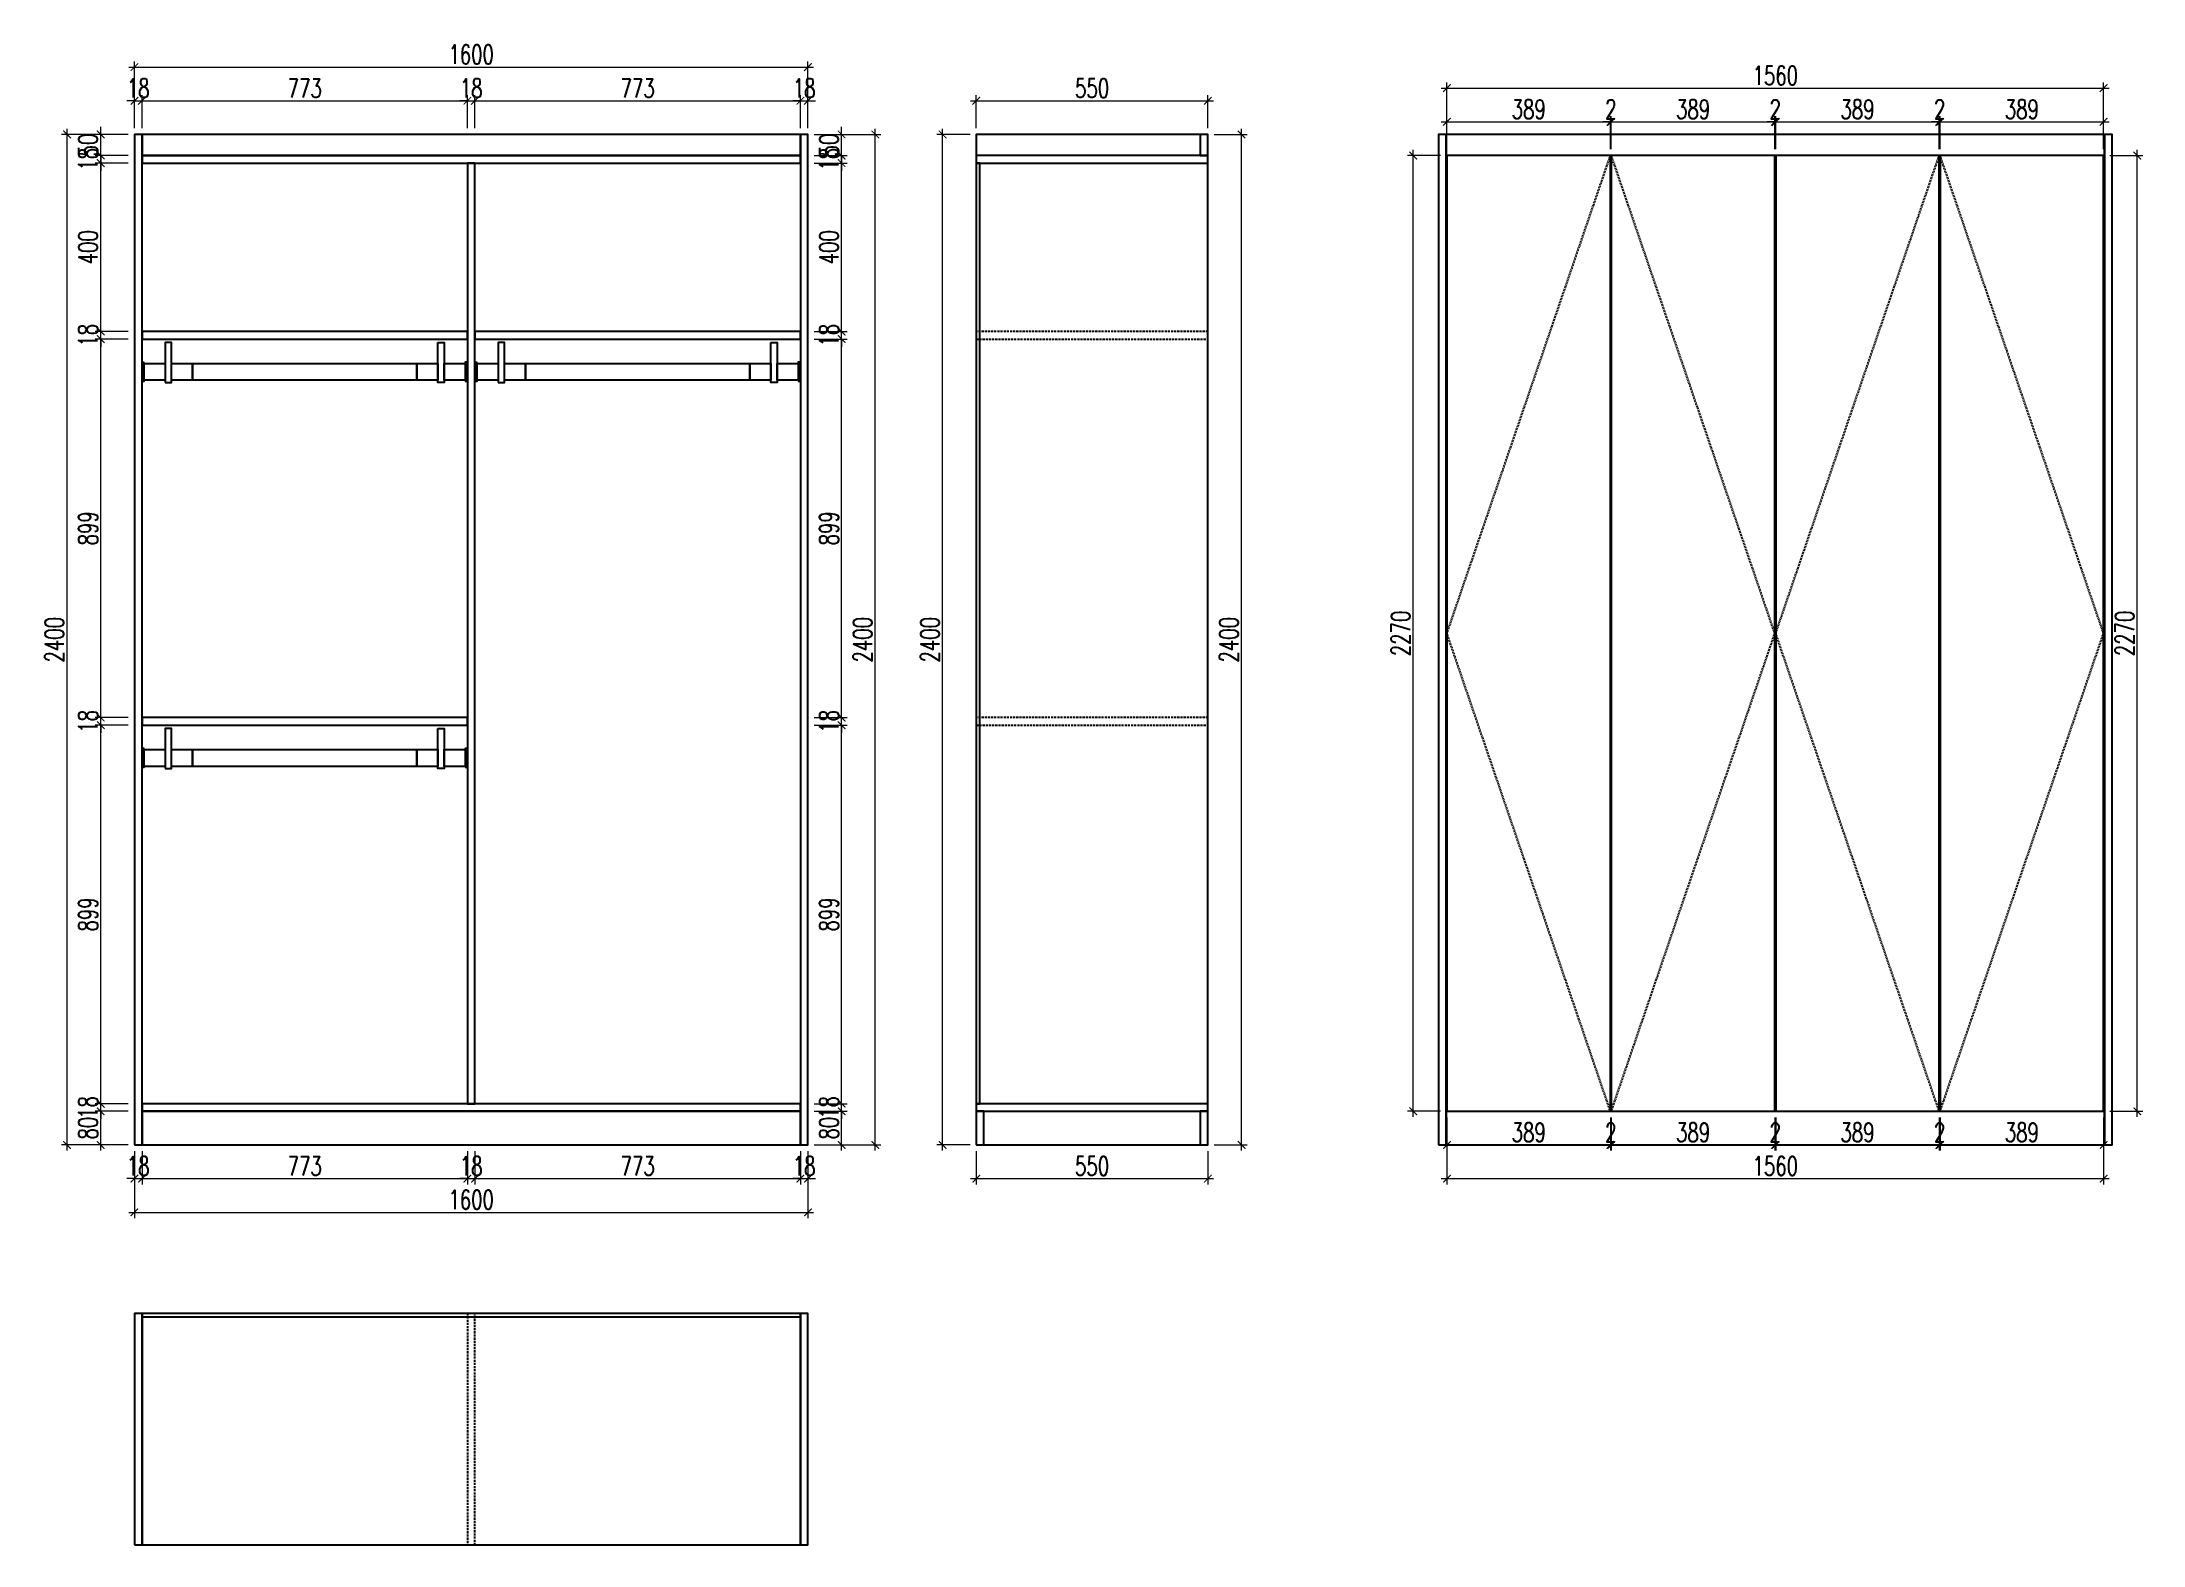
# Model space of a CAD drawing. Header units: inches. Extents: x 4440 to 9431, y 4384 to 7954.
import ezdxf

# ---------------------------------------------------------------- set-up
doc = ezdxf.new("R2010")
doc.units = ezdxf.units.IN
doc.header["$MEASUREMENT"] = 0
doc.linetypes.add('DASHED', pattern=[0.75, 0.5, -0.25])
doc.linetypes.add('HIDDEN', pattern=[0.375, 0.25, -0.125])
for name, color, linetype in [('0-标注', 7, 'Continuous'), ('五金', 8, 'Continuous'), ('柜体结构', 7, 'Continuous'), ('硬件_挂衣杆', 7, 'Continuous'), ('门板图纸', 6, 'Continuous'), ('门板开启线', 8, 'Continuous')]:
    doc.layers.add(name, color=color, linetype=linetype)
doc.styles.add('DIMTEXT', font='simplex.shx', dxfattribs={"width": 0.7, "bigfont": 'gbcbig.shx'})
doc.dimstyles.new('雷神标注', dxfattribs={"dimscale": 15, "dimtxt": 3, "dimasz": 1.2, "dimexe": 0.9, "dimexo": 1, "dimgap": 0.5, "dimtad": 1, "dimdec": 0, "dimzin": 13, "dimdsep": 46, "dimtxsty": 'DIMTEXT', "dimblk1": 'ARCHTICK', "dimblk2": 'ARCHTICK', "dimsah": 1, "dimcen": 2, "dimdle": 0.9, "dimclrd": 1, "dimclre": 1, "dimclrt": 1, "dimadec": 1, "dimazin": 0, "dimtfac": 1, "dimtdec": 0, "dimtix": 1, "dimtmove": 1, "dimatfit": 3, "dimfxl": 5, "dimfxlon": 1, "dimtolj": 1, "dimtzin": 13, "dimlwd": 5, "dimlwe": 5, "dimarcsym": 0})

msp = doc.modelspace()

# ---------------------------------------------------------------- blocks, each defined once
blk = doc.blocks.new('*U5')
at = {"color": 2}
for points in [[(55, -2.8), (70, -2.8), (70, 92.2), (55, 92.2)], [(703, 92.2), (718, 92.2), (718, -2.8), (703, -2.8)], [(5, 44.3), (0, 44.3), (0, 0), (5, 0)], [(5, 42), (55, 42), (55, 2.2), (5, 2.2)], [(70, 42.2), (120, 42.2), (120, 2.2), (70, 2.2)], [(120, 42.2), (653, 42.2), (653, 2.2), (120, 2.2)], [(653, 42.2), (703, 42.2), (703, 2.2), (653, 2.2)], [(718, 42.2), (768, 42.2), (768, 2.2), (718, 2.2)], [(768, 0.2), (773, 0.2), (773, 44.8), (768, 44.8)]]:
    blk.add_lwpolyline(points, close=True, dxfattribs=at)
blk = doc.blocks.new('_ARCHTICK')
at = {"color": 0, "linetype": 'ByBlock', "const_width": 0.15}
blk.add_lwpolyline([(-0.5, -0.5), (0.5, 0.5)], dxfattribs=at)
blk = doc.blocks.new('*D8')
at = {"layer": '0-标注', "color": 1, "lineweight": 5, "transparency": 16777216}
for p, q in [((4659.2, 5319.2), (4659.2, 5240.7)), ((4677.2, 5319.2), (4677.2, 5240.7)), ((4659.2, 5254.2), (4641.2, 5254.2)), ((4659.2, 5254.2), (4677.2, 5254.2)), ((4677.2, 5254.2), (4695.2, 5254.2))]:
    blk.add_line(p, q, dxfattribs=at)
at = {"layer": 'Defpoints', "color": 0, "transparency": 16777216}
for p in [(4659.2, 5334.2), (4677.2, 5334.2), (4677.2, 5254.2)]:
    blk.add_point(p, dxfattribs=at)
at = {"layer": '0-标注', "color": 1, "lineweight": 5, "transparency": 16777216, "xscale": 17.99999999999999, "yscale": 17.99999999999999, "zscale": 17.99999999999999}
blk.add_blockref('_ARCHTICK', (4659.2, 5254.2), dxfattribs=at)
at = {"layer": '0-标注', "color": 1, "lineweight": 5, "transparency": 16777216, "xscale": 17.99999999999999, "yscale": 17.99999999999999, "zscale": 17.99999999999999, "rotation": 180}
blk.add_blockref('_ARCHTICK', (4677.2, 5254.2), dxfattribs=at)
at = {"layer": '0-标注', "color": 1, "transparency": 16777216, "insert": (4668.2, 5284.2), "char_height": 45, "attachment_point": 5, "style": 'DIMTEXT'}
blk.add_mtext('\\A1;18', dxfattribs=at)
blk = doc.blocks.new('*D9')
at = {"layer": '0-标注', "color": 1, "lineweight": 5, "transparency": 16777216}
for p, q in [((4677.2, 5319.2), (4677.2, 5240.7)), ((5450.2, 5319.2), (5450.2, 5240.7)), ((4663.7, 5254.2), (5463.7, 5254.2))]:
    blk.add_line(p, q, dxfattribs=at)
at = {"layer": 'Defpoints', "color": 0, "transparency": 16777216}
for p in [(4677.2, 5334.2), (5450.2, 5334.2), (5450.2, 5254.2)]:
    blk.add_point(p, dxfattribs=at)
at = {"layer": '0-标注', "color": 1, "lineweight": 5, "transparency": 16777216, "xscale": 17.99999999999999, "yscale": 17.99999999999999, "zscale": 17.99999999999999, "rotation": 180}
blk.add_blockref('_ARCHTICK', (4677.2, 5254.2), dxfattribs=at)
at = {"layer": '0-标注', "color": 1, "lineweight": 5, "transparency": 16777216, "xscale": 17.99999999999999, "yscale": 17.99999999999999, "zscale": 17.99999999999999}
blk.add_blockref('_ARCHTICK', (5450.2, 5254.2), dxfattribs=at)
at = {"layer": '0-标注', "color": 1, "transparency": 16777216, "insert": (5063.7, 5284.2), "char_height": 45, "attachment_point": 5, "style": 'DIMTEXT'}
blk.add_mtext('\\A1;773', dxfattribs=at)
blk = doc.blocks.new('*D10')
at = {"layer": '0-标注', "color": 1, "lineweight": 5, "transparency": 16777216}
for p, q in [((5450.2, 5319.2), (5450.2, 5240.7)), ((5468.2, 5319.2), (5468.2, 5240.7)), ((5450.2, 5254.2), (5432.2, 5254.2)), ((5450.2, 5254.2), (5468.2, 5254.2)), ((5468.2, 5254.2), (5486.2, 5254.2))]:
    blk.add_line(p, q, dxfattribs=at)
at = {"layer": 'Defpoints', "color": 0, "transparency": 16777216}
for p in [(5450.2, 5334.2), (5468.2, 5334.2), (5468.2, 5254.2)]:
    blk.add_point(p, dxfattribs=at)
at = {"layer": '0-标注', "color": 1, "lineweight": 5, "transparency": 16777216, "xscale": 17.99999999999999, "yscale": 17.99999999999999, "zscale": 17.99999999999999}
blk.add_blockref('_ARCHTICK', (5450.2, 5254.2), dxfattribs=at)
at = {"layer": '0-标注', "color": 1, "lineweight": 5, "transparency": 16777216, "xscale": 17.99999999999999, "yscale": 17.99999999999999, "zscale": 17.99999999999999, "rotation": 180}
blk.add_blockref('_ARCHTICK', (5468.2, 5254.2), dxfattribs=at)
at = {"layer": '0-标注', "color": 1, "transparency": 16777216, "insert": (5459.2, 5284.2), "char_height": 45, "attachment_point": 5, "style": 'DIMTEXT'}
blk.add_mtext('\\A1;18', dxfattribs=at)
blk = doc.blocks.new('*D11')
at = {"layer": '0-标注', "color": 1, "lineweight": 5, "transparency": 16777216}
for p, q in [((5468.2, 5319.2), (5468.2, 5240.7)), ((6241.2, 5319.2), (6241.2, 5240.7)), ((5454.7, 5254.2), (6254.7, 5254.2))]:
    blk.add_line(p, q, dxfattribs=at)
at = {"layer": 'Defpoints', "color": 0, "transparency": 16777216}
for p in [(5468.2, 5334.2), (6241.2, 5334.2), (6241.2, 5254.2)]:
    blk.add_point(p, dxfattribs=at)
at = {"layer": '0-标注', "color": 1, "lineweight": 5, "transparency": 16777216, "xscale": 17.99999999999999, "yscale": 17.99999999999999, "zscale": 17.99999999999999, "rotation": 180}
blk.add_blockref('_ARCHTICK', (5468.2, 5254.2), dxfattribs=at)
at = {"layer": '0-标注', "color": 1, "lineweight": 5, "transparency": 16777216, "xscale": 17.99999999999999, "yscale": 17.99999999999999, "zscale": 17.99999999999999}
blk.add_blockref('_ARCHTICK', (6241.2, 5254.2), dxfattribs=at)
at = {"layer": '0-标注', "color": 1, "transparency": 16777216, "insert": (5854.7, 5284.2), "char_height": 45, "attachment_point": 5, "style": 'DIMTEXT'}
blk.add_mtext('\\A1;773', dxfattribs=at)
blk = doc.blocks.new('*D12')
at = {"layer": '0-标注', "color": 1, "lineweight": 5, "transparency": 16777216}
for p, q in [((6241.2, 5319.2), (6241.2, 5240.7)), ((6259.2, 5319.2), (6259.2, 5240.7)), ((6241.2, 5254.2), (6223.2, 5254.2)), ((6241.2, 5254.2), (6259.2, 5254.2)), ((6259.2, 5254.2), (6277.2, 5254.2))]:
    blk.add_line(p, q, dxfattribs=at)
at = {"layer": 'Defpoints', "color": 0, "transparency": 16777216}
for p in [(6241.2, 5334.2), (6259.2, 5334.2), (6259.2, 5254.2)]:
    blk.add_point(p, dxfattribs=at)
at = {"layer": '0-标注', "color": 1, "lineweight": 5, "transparency": 16777216, "xscale": 17.99999999999999, "yscale": 17.99999999999999, "zscale": 17.99999999999999}
blk.add_blockref('_ARCHTICK', (6241.2, 5254.2), dxfattribs=at)
at = {"layer": '0-标注', "color": 1, "lineweight": 5, "transparency": 16777216, "xscale": 17.99999999999999, "yscale": 17.99999999999999, "zscale": 17.99999999999999, "rotation": 180}
blk.add_blockref('_ARCHTICK', (6259.2, 5254.2), dxfattribs=at)
at = {"layer": '0-标注', "color": 1, "transparency": 16777216, "insert": (6250.2, 5284.2), "char_height": 45, "attachment_point": 5, "style": 'DIMTEXT'}
blk.add_mtext('\\A1;18', dxfattribs=at)
blk = doc.blocks.new('*D13')
at = {"layer": '0-标注', "color": 1, "lineweight": 5, "transparency": 16777216}
for p, q in [((4659.2, 5249.2), (4659.2, 5160.7)), ((6259.2, 5249.2), (6259.2, 5160.7)), ((4645.7, 5174.2), (6272.7, 5174.2))]:
    blk.add_line(p, q, dxfattribs=at)
at = {"layer": 'Defpoints', "color": 0, "transparency": 16777216}
for p in [(4659.2, 5334.2), (6259.2, 5334.2), (6259.2, 5174.2)]:
    blk.add_point(p, dxfattribs=at)
at = {"layer": '0-标注', "color": 1, "lineweight": 5, "transparency": 16777216, "xscale": 17.99999999999999, "yscale": 17.99999999999999, "zscale": 17.99999999999999, "rotation": 180}
blk.add_blockref('_ARCHTICK', (4659.2, 5174.2), dxfattribs=at)
at = {"layer": '0-标注', "color": 1, "lineweight": 5, "transparency": 16777216, "xscale": 17.99999999999999, "yscale": 17.99999999999999, "zscale": 17.99999999999999}
blk.add_blockref('_ARCHTICK', (6259.2, 5174.2), dxfattribs=at)
at = {"layer": '0-标注', "color": 1, "transparency": 16777216, "insert": (5459.2, 5204.2), "char_height": 45, "attachment_point": 5, "style": 'DIMTEXT'}
blk.add_mtext('\\A1;1600', dxfattribs=at)
blk = doc.blocks.new('*D14')
at = {"layer": '0-标注', "color": 1, "lineweight": 5, "transparency": 16777216}
for p, q in [((4644.2, 5414.2), (4565.7, 5414.2)), ((4579.2, 5320.7), (4579.2, 5427.7)), ((4644.2, 5334.2), (4565.7, 5334.2))]:
    blk.add_line(p, q, dxfattribs=at)
at = {"layer": 'Defpoints', "color": 0, "transparency": 16777216}
for p in [(4579.2, 5414.2), (4659.2, 5414.2), (4659.2, 5334.2)]:
    blk.add_point(p, dxfattribs=at)
at = {"layer": '0-标注', "color": 1, "lineweight": 5, "transparency": 16777216, "xscale": 17.99999999999999, "yscale": 17.99999999999999, "zscale": 17.99999999999999}
for p, rotation in [((4579.2, 5414.2), 90), ((4579.2, 5334.2), 270)]:
    blk.add_blockref('_ARCHTICK', p, dxfattribs=dict(at, rotation=rotation))
at = {"layer": '0-标注', "color": 1, "transparency": 16777216, "insert": (4549.2, 5374.2), "char_height": 45, "attachment_point": 5, "rotation": 90, "style": 'DIMTEXT'}
blk.add_mtext('\\A1;80', dxfattribs=at)
blk = doc.blocks.new('*D15')
at = {"layer": '0-标注', "color": 1, "lineweight": 5, "transparency": 16777216}
for p, q in [((4579.2, 5432.2), (4579.2, 5450.2)), ((4644.2, 5432.2), (4565.7, 5432.2)), ((4644.2, 5414.2), (4565.7, 5414.2)), ((4579.2, 5414.2), (4579.2, 5432.2)), ((4579.2, 5414.2), (4579.2, 5396.2))]:
    blk.add_line(p, q, dxfattribs=at)
at = {"layer": 'Defpoints', "color": 0, "transparency": 16777216}
for p in [(4579.2, 5432.2), (4659.2, 5432.2), (4659.2, 5414.2)]:
    blk.add_point(p, dxfattribs=at)
at = {"layer": '0-标注', "color": 1, "lineweight": 5, "transparency": 16777216, "xscale": 17.99999999999999, "yscale": 17.99999999999999, "zscale": 17.99999999999999}
for p, rotation in [((4579.2, 5432.2), 270), ((4579.2, 5414.2), 90)]:
    blk.add_blockref('_ARCHTICK', p, dxfattribs=dict(at, rotation=rotation))
at = {"layer": '0-标注', "color": 1, "transparency": 16777216, "insert": (4549.2, 5423.2), "char_height": 45, "attachment_point": 5, "rotation": 90, "style": 'DIMTEXT'}
blk.add_mtext('\\A1;18', dxfattribs=at)
blk = doc.blocks.new('*D16')
at = {"layer": '0-标注', "color": 1, "lineweight": 5, "transparency": 16777216}
for p, q in [((4579.2, 5418.7), (4579.2, 6344.7)), ((4644.2, 6331.2), (4565.7, 6331.2)), ((4644.2, 5432.2), (4565.7, 5432.2))]:
    blk.add_line(p, q, dxfattribs=at)
at = {"layer": 'Defpoints', "color": 0, "transparency": 16777216}
for p in [(4579.2, 6331.2), (4659.2, 6331.2), (4659.2, 5432.2)]:
    blk.add_point(p, dxfattribs=at)
at = {"layer": '0-标注', "color": 1, "lineweight": 5, "transparency": 16777216, "xscale": 17.99999999999999, "yscale": 17.99999999999999, "zscale": 17.99999999999999}
for p, rotation in [((4579.2, 6331.2), 90), ((4579.2, 5432.2), 270)]:
    blk.add_blockref('_ARCHTICK', p, dxfattribs=dict(at, rotation=rotation))
at = {"layer": '0-标注', "color": 1, "transparency": 16777216, "insert": (4549.2, 5881.7), "char_height": 45, "attachment_point": 5, "rotation": 90, "style": 'DIMTEXT'}
blk.add_mtext('\\A1;899', dxfattribs=at)
blk = doc.blocks.new('*D17')
at = {"layer": '0-标注', "color": 1, "lineweight": 5, "transparency": 16777216}
for p, q in [((4644.2, 6349.2), (4565.7, 6349.2)), ((4579.2, 6349.2), (4579.2, 6367.2)), ((4579.2, 6331.2), (4579.2, 6349.2)), ((4644.2, 6331.2), (4565.7, 6331.2)), ((4579.2, 6331.2), (4579.2, 6313.2))]:
    blk.add_line(p, q, dxfattribs=at)
at = {"layer": 'Defpoints', "color": 0, "transparency": 16777216}
for p in [(4579.2, 6349.2), (4659.2, 6349.2), (4659.2, 6331.2)]:
    blk.add_point(p, dxfattribs=at)
at = {"layer": '0-标注', "color": 1, "lineweight": 5, "transparency": 16777216, "xscale": 17.99999999999999, "yscale": 17.99999999999999, "zscale": 17.99999999999999}
for p, rotation in [((4579.2, 6349.2), 270), ((4579.2, 6331.2), 90)]:
    blk.add_blockref('_ARCHTICK', p, dxfattribs=dict(at, rotation=rotation))
at = {"layer": '0-标注', "color": 1, "transparency": 16777216, "insert": (4549.2, 6340.2), "char_height": 45, "attachment_point": 5, "rotation": 90, "style": 'DIMTEXT'}
blk.add_mtext('\\A1;18', dxfattribs=at)
blk = doc.blocks.new('*D18')
at = {"layer": '0-标注', "color": 1, "lineweight": 5, "transparency": 16777216}
for p, q in [((4644.2, 7248.2), (4565.7, 7248.2)), ((4579.2, 6335.7), (4579.2, 7261.7)), ((4644.2, 6349.2), (4565.7, 6349.2))]:
    blk.add_line(p, q, dxfattribs=at)
at = {"layer": 'Defpoints', "color": 0, "transparency": 16777216}
for p in [(4579.2, 7248.2), (4659.2, 7248.2), (4659.2, 6349.2)]:
    blk.add_point(p, dxfattribs=at)
at = {"layer": '0-标注', "color": 1, "lineweight": 5, "transparency": 16777216, "xscale": 17.99999999999999, "yscale": 17.99999999999999, "zscale": 17.99999999999999}
for p, rotation in [((4579.2, 7248.2), 90), ((4579.2, 6349.2), 270)]:
    blk.add_blockref('_ARCHTICK', p, dxfattribs=dict(at, rotation=rotation))
at = {"layer": '0-标注', "color": 1, "transparency": 16777216, "insert": (4549.2, 6798.7), "char_height": 45, "attachment_point": 5, "rotation": 90, "style": 'DIMTEXT'}
blk.add_mtext('\\A1;899', dxfattribs=at)
blk = doc.blocks.new('*D19')
at = {"layer": '0-标注', "color": 1, "lineweight": 5, "transparency": 16777216}
for p, q in [((4644.2, 7266.2), (4565.7, 7266.2)), ((4644.2, 7248.2), (4565.7, 7248.2)), ((4579.2, 7266.2), (4579.2, 7284.2)), ((4579.2, 7248.2), (4579.2, 7266.2)), ((4579.2, 7248.2), (4579.2, 7230.2))]:
    blk.add_line(p, q, dxfattribs=at)
at = {"layer": 'Defpoints', "color": 0, "transparency": 16777216}
for p in [(4579.2, 7266.2), (4659.2, 7266.2), (4659.2, 7248.2)]:
    blk.add_point(p, dxfattribs=at)
at = {"layer": '0-标注', "color": 1, "lineweight": 5, "transparency": 16777216, "xscale": 17.99999999999999, "yscale": 17.99999999999999, "zscale": 17.99999999999999}
for p, rotation in [((4579.2, 7266.2), 270), ((4579.2, 7248.2), 90)]:
    blk.add_blockref('_ARCHTICK', p, dxfattribs=dict(at, rotation=rotation))
at = {"layer": '0-标注', "color": 1, "transparency": 16777216, "insert": (4549.2, 7257.2), "char_height": 45, "attachment_point": 5, "rotation": 90, "style": 'DIMTEXT'}
blk.add_mtext('\\A1;18', dxfattribs=at)
blk = doc.blocks.new('*D20')
at = {"layer": '0-标注', "color": 1, "lineweight": 5, "transparency": 16777216}
for p, q in [((4644.2, 7666.2), (4565.7, 7666.2)), ((4579.2, 7252.7), (4579.2, 7679.7)), ((4644.2, 7266.2), (4565.7, 7266.2))]:
    blk.add_line(p, q, dxfattribs=at)
at = {"layer": 'Defpoints', "color": 0, "transparency": 16777216}
for p in [(4579.2, 7666.2), (4659.2, 7666.2), (4659.2, 7266.2)]:
    blk.add_point(p, dxfattribs=at)
at = {"layer": '0-标注', "color": 1, "lineweight": 5, "transparency": 16777216, "xscale": 17.99999999999999, "yscale": 17.99999999999999, "zscale": 17.99999999999999}
for p, rotation in [((4579.2, 7666.2), 90), ((4579.2, 7266.2), 270)]:
    blk.add_blockref('_ARCHTICK', p, dxfattribs=dict(at, rotation=rotation))
at = {"layer": '0-标注', "color": 1, "transparency": 16777216, "insert": (4549.2, 7466.2), "char_height": 45, "attachment_point": 5, "rotation": 90, "style": 'DIMTEXT'}
blk.add_mtext('\\A1;400', dxfattribs=at)
blk = doc.blocks.new('*D21')
at = {"layer": '0-标注', "color": 1, "lineweight": 5, "transparency": 16777216}
for p, q in [((4579.2, 7684.2), (4579.2, 7702.2)), ((4644.2, 7684.2), (4565.7, 7684.2)), ((4644.2, 7666.2), (4565.7, 7666.2)), ((4579.2, 7666.2), (4579.2, 7684.2)), ((4579.2, 7666.2), (4579.2, 7648.2))]:
    blk.add_line(p, q, dxfattribs=at)
at = {"layer": 'Defpoints', "color": 0, "transparency": 16777216}
for p in [(4579.2, 7684.2), (4659.2, 7684.2), (4659.2, 7666.2)]:
    blk.add_point(p, dxfattribs=at)
at = {"layer": '0-标注', "color": 1, "lineweight": 5, "transparency": 16777216, "xscale": 17.99999999999999, "yscale": 17.99999999999999, "zscale": 17.99999999999999}
for p, rotation in [((4579.2, 7684.2), 270), ((4579.2, 7666.2), 90)]:
    blk.add_blockref('_ARCHTICK', p, dxfattribs=dict(at, rotation=rotation))
at = {"layer": '0-标注', "color": 1, "transparency": 16777216, "insert": (4549.2, 7675.2), "char_height": 45, "attachment_point": 5, "rotation": 90, "style": 'DIMTEXT'}
blk.add_mtext('\\A1;18', dxfattribs=at)
blk = doc.blocks.new('*D22')
at = {"layer": '0-标注', "color": 1, "lineweight": 5, "transparency": 16777216}
for p, q in [((4579.2, 7734.2), (4579.2, 7752.2)), ((4644.2, 7734.2), (4565.7, 7734.2)), ((4579.2, 7684.2), (4579.2, 7734.2)), ((4644.2, 7684.2), (4565.7, 7684.2)), ((4579.2, 7684.2), (4579.2, 7666.2))]:
    blk.add_line(p, q, dxfattribs=at)
at = {"layer": 'Defpoints', "color": 0, "transparency": 16777216}
for p in [(4579.2, 7734.2), (4659.2, 7734.2), (4659.2, 7684.2)]:
    blk.add_point(p, dxfattribs=at)
at = {"layer": '0-标注', "color": 1, "lineweight": 5, "transparency": 16777216, "xscale": 17.99999999999999, "yscale": 17.99999999999999, "zscale": 17.99999999999999}
for p, rotation in [((4579.2, 7734.2), 270), ((4579.2, 7684.2), 90)]:
    blk.add_blockref('_ARCHTICK', p, dxfattribs=dict(at, rotation=rotation))
at = {"layer": '0-标注', "color": 1, "transparency": 16777216, "insert": (4549.2, 7709.2), "char_height": 45, "attachment_point": 5, "rotation": 90, "style": 'DIMTEXT'}
blk.add_mtext('\\A1;50', dxfattribs=at)
blk = doc.blocks.new('*D23')
at = {"layer": '0-标注', "color": 1, "lineweight": 5, "transparency": 16777216}
for p, q in [((4499.2, 5320.7), (4499.2, 7747.7)), ((4574.2, 7734.2), (4485.7, 7734.2)), ((4574.2, 5334.2), (4485.7, 5334.2))]:
    blk.add_line(p, q, dxfattribs=at)
at = {"layer": 'Defpoints', "color": 0, "transparency": 16777216}
for p in [(4499.2, 7734.2), (4659.2, 7734.2), (4659.2, 5334.2)]:
    blk.add_point(p, dxfattribs=at)
at = {"layer": '0-标注', "color": 1, "lineweight": 5, "transparency": 16777216, "xscale": 17.99999999999999, "yscale": 17.99999999999999, "zscale": 17.99999999999999}
for p, rotation in [((4499.2, 7734.2), 90), ((4499.2, 5334.2), 270)]:
    blk.add_blockref('_ARCHTICK', p, dxfattribs=dict(at, rotation=rotation))
at = {"layer": '0-标注', "color": 1, "transparency": 16777216, "insert": (4469.2, 6534.2), "char_height": 45, "attachment_point": 5, "rotation": 90, "style": 'DIMTEXT'}
blk.add_mtext('\\A1;2400', dxfattribs=at)
blk = doc.blocks.new('*D24')
at = {"layer": '0-标注', "color": 1, "lineweight": 5, "transparency": 16777216}
for p, q in [((4659.2, 7814.2), (4641.2, 7814.2)), ((4659.2, 7749.2), (4659.2, 7827.7)), ((4659.2, 7814.2), (4677.2, 7814.2)), ((4677.2, 7749.2), (4677.2, 7827.7)), ((4677.2, 7814.2), (4695.2, 7814.2))]:
    blk.add_line(p, q, dxfattribs=at)
at = {"layer": 'Defpoints', "color": 0, "transparency": 16777216}
for p in [(4677.2, 7814.2), (4659.2, 7734.2), (4677.2, 7734.2)]:
    blk.add_point(p, dxfattribs=at)
at = {"layer": '0-标注', "color": 1, "lineweight": 5, "transparency": 16777216, "xscale": 17.99999999999999, "yscale": 17.99999999999999, "zscale": 17.99999999999999}
blk.add_blockref('_ARCHTICK', (4659.2, 7814.2), dxfattribs=at)
at = {"layer": '0-标注', "color": 1, "lineweight": 5, "transparency": 16777216, "xscale": 17.99999999999999, "yscale": 17.99999999999999, "zscale": 17.99999999999999, "rotation": 180}
blk.add_blockref('_ARCHTICK', (4677.2, 7814.2), dxfattribs=at)
at = {"layer": '0-标注', "color": 1, "transparency": 16777216, "insert": (4668.2, 7844.2), "char_height": 45, "attachment_point": 5, "style": 'DIMTEXT'}
blk.add_mtext('\\A1;18', dxfattribs=at)
blk = doc.blocks.new('*D25')
at = {"layer": '0-标注', "color": 1, "lineweight": 5, "transparency": 16777216}
for p, q in [((4663.7, 7814.2), (5463.7, 7814.2)), ((4677.2, 7749.2), (4677.2, 7827.7)), ((5450.2, 7749.2), (5450.2, 7827.7))]:
    blk.add_line(p, q, dxfattribs=at)
at = {"layer": 'Defpoints', "color": 0, "transparency": 16777216}
for p in [(5450.2, 7814.2), (4677.2, 7734.2), (5450.2, 7734.2)]:
    blk.add_point(p, dxfattribs=at)
at = {"layer": '0-标注', "color": 1, "lineweight": 5, "transparency": 16777216, "xscale": 17.99999999999999, "yscale": 17.99999999999999, "zscale": 17.99999999999999, "rotation": 180}
blk.add_blockref('_ARCHTICK', (4677.2, 7814.2), dxfattribs=at)
at = {"layer": '0-标注', "color": 1, "lineweight": 5, "transparency": 16777216, "xscale": 17.99999999999999, "yscale": 17.99999999999999, "zscale": 17.99999999999999}
blk.add_blockref('_ARCHTICK', (5450.2, 7814.2), dxfattribs=at)
at = {"layer": '0-标注', "color": 1, "transparency": 16777216, "insert": (5063.7, 7844.2), "char_height": 45, "attachment_point": 5, "style": 'DIMTEXT'}
blk.add_mtext('\\A1;773', dxfattribs=at)
blk = doc.blocks.new('*D26')
at = {"layer": '0-标注', "color": 1, "lineweight": 5, "transparency": 16777216}
for p, q in [((5450.2, 7814.2), (5432.2, 7814.2)), ((5450.2, 7749.2), (5450.2, 7827.7)), ((5450.2, 7814.2), (5468.2, 7814.2)), ((5468.2, 7749.2), (5468.2, 7827.7)), ((5468.2, 7814.2), (5486.2, 7814.2))]:
    blk.add_line(p, q, dxfattribs=at)
at = {"layer": 'Defpoints', "color": 0, "transparency": 16777216}
for p in [(5468.2, 7814.2), (5450.2, 7734.2), (5468.2, 7734.2)]:
    blk.add_point(p, dxfattribs=at)
at = {"layer": '0-标注', "color": 1, "lineweight": 5, "transparency": 16777216, "xscale": 17.99999999999999, "yscale": 17.99999999999999, "zscale": 17.99999999999999}
blk.add_blockref('_ARCHTICK', (5450.2, 7814.2), dxfattribs=at)
at = {"layer": '0-标注', "color": 1, "lineweight": 5, "transparency": 16777216, "xscale": 17.99999999999999, "yscale": 17.99999999999999, "zscale": 17.99999999999999, "rotation": 180}
blk.add_blockref('_ARCHTICK', (5468.2, 7814.2), dxfattribs=at)
at = {"layer": '0-标注', "color": 1, "transparency": 16777216, "insert": (5459.2, 7844.2), "char_height": 45, "attachment_point": 5, "style": 'DIMTEXT'}
blk.add_mtext('\\A1;18', dxfattribs=at)
blk = doc.blocks.new('*D27')
at = {"layer": '0-标注', "color": 1, "lineweight": 5, "transparency": 16777216}
for p, q in [((5454.7, 7814.2), (6254.7, 7814.2)), ((5468.2, 7749.2), (5468.2, 7827.7)), ((6241.2, 7749.2), (6241.2, 7827.7))]:
    blk.add_line(p, q, dxfattribs=at)
at = {"layer": 'Defpoints', "color": 0, "transparency": 16777216}
for p in [(6241.2, 7814.2), (5468.2, 7734.2), (6241.2, 7734.2)]:
    blk.add_point(p, dxfattribs=at)
at = {"layer": '0-标注', "color": 1, "lineweight": 5, "transparency": 16777216, "xscale": 17.99999999999999, "yscale": 17.99999999999999, "zscale": 17.99999999999999, "rotation": 180}
blk.add_blockref('_ARCHTICK', (5468.2, 7814.2), dxfattribs=at)
at = {"layer": '0-标注', "color": 1, "lineweight": 5, "transparency": 16777216, "xscale": 17.99999999999999, "yscale": 17.99999999999999, "zscale": 17.99999999999999}
blk.add_blockref('_ARCHTICK', (6241.2, 7814.2), dxfattribs=at)
at = {"layer": '0-标注', "color": 1, "transparency": 16777216, "insert": (5854.7, 7844.2), "char_height": 45, "attachment_point": 5, "style": 'DIMTEXT'}
blk.add_mtext('\\A1;773', dxfattribs=at)
blk = doc.blocks.new('*D28')
at = {"layer": '0-标注', "color": 1, "lineweight": 5, "transparency": 16777216}
for p, q in [((6241.2, 7814.2), (6223.2, 7814.2)), ((6241.2, 7749.2), (6241.2, 7827.7)), ((6241.2, 7814.2), (6259.2, 7814.2)), ((6259.2, 7749.2), (6259.2, 7827.7)), ((6259.2, 7814.2), (6277.2, 7814.2))]:
    blk.add_line(p, q, dxfattribs=at)
at = {"layer": 'Defpoints', "color": 0, "transparency": 16777216}
for p in [(6259.2, 7814.2), (6241.2, 7734.2), (6259.2, 7734.2)]:
    blk.add_point(p, dxfattribs=at)
at = {"layer": '0-标注', "color": 1, "lineweight": 5, "transparency": 16777216, "xscale": 17.99999999999999, "yscale": 17.99999999999999, "zscale": 17.99999999999999}
blk.add_blockref('_ARCHTICK', (6241.2, 7814.2), dxfattribs=at)
at = {"layer": '0-标注', "color": 1, "lineweight": 5, "transparency": 16777216, "xscale": 17.99999999999999, "yscale": 17.99999999999999, "zscale": 17.99999999999999, "rotation": 180}
blk.add_blockref('_ARCHTICK', (6259.2, 7814.2), dxfattribs=at)
at = {"layer": '0-标注', "color": 1, "transparency": 16777216, "insert": (6250.2, 7844.2), "char_height": 45, "attachment_point": 5, "style": 'DIMTEXT'}
blk.add_mtext('\\A1;18', dxfattribs=at)
blk = doc.blocks.new('*D29')
at = {"layer": '0-标注', "color": 1, "lineweight": 5, "transparency": 16777216}
for p, q in [((4645.7, 7894.2), (6272.7, 7894.2)), ((4659.2, 7819.2), (4659.2, 7907.7)), ((6259.2, 7819.2), (6259.2, 7907.7))]:
    blk.add_line(p, q, dxfattribs=at)
at = {"layer": 'Defpoints', "color": 0, "transparency": 16777216}
for p in [(6259.2, 7894.2), (4659.2, 7734.2), (6259.2, 7734.2)]:
    blk.add_point(p, dxfattribs=at)
at = {"layer": '0-标注', "color": 1, "lineweight": 5, "transparency": 16777216, "xscale": 17.99999999999999, "yscale": 17.99999999999999, "zscale": 17.99999999999999, "rotation": 180}
blk.add_blockref('_ARCHTICK', (4659.2, 7894.2), dxfattribs=at)
at = {"layer": '0-标注', "color": 1, "lineweight": 5, "transparency": 16777216, "xscale": 17.99999999999999, "yscale": 17.99999999999999, "zscale": 17.99999999999999}
blk.add_blockref('_ARCHTICK', (6259.2, 7894.2), dxfattribs=at)
at = {"layer": '0-标注', "color": 1, "transparency": 16777216, "insert": (5459.2, 7924.2), "char_height": 45, "attachment_point": 5, "style": 'DIMTEXT'}
blk.add_mtext('\\A1;1600', dxfattribs=at)
blk = doc.blocks.new('*D30')
at = {"layer": '0-标注', "color": 1, "lineweight": 5, "transparency": 16777216}
for p, q in [((6274.2, 5414.2), (6352.7, 5414.2)), ((6339.2, 5320.7), (6339.2, 5427.7)), ((6274.2, 5334.2), (6352.7, 5334.2))]:
    blk.add_line(p, q, dxfattribs=at)
at = {"layer": 'Defpoints', "color": 0, "transparency": 16777216}
for p in [(6259.2, 5414.2), (6339.2, 5414.2), (6259.2, 5334.2)]:
    blk.add_point(p, dxfattribs=at)
at = {"layer": '0-标注', "color": 1, "lineweight": 5, "transparency": 16777216, "xscale": 17.99999999999999, "yscale": 17.99999999999999, "zscale": 17.99999999999999}
for p, rotation in [((6339.2, 5414.2), 90), ((6339.2, 5334.2), 270)]:
    blk.add_blockref('_ARCHTICK', p, dxfattribs=dict(at, rotation=rotation))
at = {"layer": '0-标注', "color": 1, "transparency": 16777216, "insert": (6309.2, 5374.2), "char_height": 45, "attachment_point": 5, "rotation": 90, "style": 'DIMTEXT'}
blk.add_mtext('\\A1;80', dxfattribs=at)
blk = doc.blocks.new('*D31')
at = {"layer": '0-标注', "color": 1, "lineweight": 5, "transparency": 16777216}
for p, q in [((6339.2, 5432.2), (6339.2, 5450.2)), ((6274.2, 5432.2), (6352.7, 5432.2)), ((6274.2, 5414.2), (6352.7, 5414.2)), ((6339.2, 5414.2), (6339.2, 5432.2)), ((6339.2, 5414.2), (6339.2, 5396.2))]:
    blk.add_line(p, q, dxfattribs=at)
at = {"layer": 'Defpoints', "color": 0, "transparency": 16777216}
for p in [(6259.2, 5432.2), (6259.2, 5414.2), (6339.2, 5432.2)]:
    blk.add_point(p, dxfattribs=at)
at = {"layer": '0-标注', "color": 1, "lineweight": 5, "transparency": 16777216, "xscale": 17.99999999999999, "yscale": 17.99999999999999, "zscale": 17.99999999999999}
for p, rotation in [((6339.2, 5432.2), 270), ((6339.2, 5414.2), 90)]:
    blk.add_blockref('_ARCHTICK', p, dxfattribs=dict(at, rotation=rotation))
at = {"layer": '0-标注', "color": 1, "transparency": 16777216, "insert": (6309.2, 5423.2), "char_height": 45, "attachment_point": 5, "rotation": 90, "style": 'DIMTEXT'}
blk.add_mtext('\\A1;18', dxfattribs=at)
blk = doc.blocks.new('*D32')
at = {"layer": '0-标注', "color": 1, "lineweight": 5, "transparency": 16777216}
for p, q in [((6339.2, 5418.7), (6339.2, 6344.7)), ((6274.2, 6331.2), (6352.7, 6331.2)), ((6274.2, 5432.2), (6352.7, 5432.2))]:
    blk.add_line(p, q, dxfattribs=at)
at = {"layer": 'Defpoints', "color": 0, "transparency": 16777216}
for p in [(6259.2, 6331.2), (6339.2, 6331.2), (6259.2, 5432.2)]:
    blk.add_point(p, dxfattribs=at)
at = {"layer": '0-标注', "color": 1, "lineweight": 5, "transparency": 16777216, "xscale": 17.99999999999999, "yscale": 17.99999999999999, "zscale": 17.99999999999999}
for p, rotation in [((6339.2, 6331.2), 90), ((6339.2, 5432.2), 270)]:
    blk.add_blockref('_ARCHTICK', p, dxfattribs=dict(at, rotation=rotation))
at = {"layer": '0-标注', "color": 1, "transparency": 16777216, "insert": (6309.2, 5881.7), "char_height": 45, "attachment_point": 5, "rotation": 90, "style": 'DIMTEXT'}
blk.add_mtext('\\A1;899', dxfattribs=at)
blk = doc.blocks.new('*D33')
at = {"layer": '0-标注', "color": 1, "lineweight": 5, "transparency": 16777216}
for p, q in [((6274.2, 6349.2), (6352.7, 6349.2)), ((6339.2, 6349.2), (6339.2, 6367.2)), ((6339.2, 6331.2), (6339.2, 6349.2)), ((6274.2, 6331.2), (6352.7, 6331.2)), ((6339.2, 6331.2), (6339.2, 6313.2))]:
    blk.add_line(p, q, dxfattribs=at)
at = {"layer": 'Defpoints', "color": 0, "transparency": 16777216}
for p in [(6259.2, 6349.2), (6339.2, 6349.2), (6259.2, 6331.2)]:
    blk.add_point(p, dxfattribs=at)
at = {"layer": '0-标注', "color": 1, "lineweight": 5, "transparency": 16777216, "xscale": 17.99999999999999, "yscale": 17.99999999999999, "zscale": 17.99999999999999}
for p, rotation in [((6339.2, 6349.2), 270), ((6339.2, 6331.2), 90)]:
    blk.add_blockref('_ARCHTICK', p, dxfattribs=dict(at, rotation=rotation))
at = {"layer": '0-标注', "color": 1, "transparency": 16777216, "insert": (6309.2, 6340.2), "char_height": 45, "attachment_point": 5, "rotation": 90, "style": 'DIMTEXT'}
blk.add_mtext('\\A1;18', dxfattribs=at)
blk = doc.blocks.new('*D34')
at = {"layer": '0-标注', "color": 1, "lineweight": 5, "transparency": 16777216}
for p, q in [((6274.2, 7248.2), (6352.7, 7248.2)), ((6339.2, 6335.7), (6339.2, 7261.7)), ((6274.2, 6349.2), (6352.7, 6349.2))]:
    blk.add_line(p, q, dxfattribs=at)
at = {"layer": 'Defpoints', "color": 0, "transparency": 16777216}
for p in [(6259.2, 7248.2), (6339.2, 7248.2), (6259.2, 6349.2)]:
    blk.add_point(p, dxfattribs=at)
at = {"layer": '0-标注', "color": 1, "lineweight": 5, "transparency": 16777216, "xscale": 17.99999999999999, "yscale": 17.99999999999999, "zscale": 17.99999999999999}
for p, rotation in [((6339.2, 7248.2), 90), ((6339.2, 6349.2), 270)]:
    blk.add_blockref('_ARCHTICK', p, dxfattribs=dict(at, rotation=rotation))
at = {"layer": '0-标注', "color": 1, "transparency": 16777216, "insert": (6309.2, 6798.7), "char_height": 45, "attachment_point": 5, "rotation": 90, "style": 'DIMTEXT'}
blk.add_mtext('\\A1;899', dxfattribs=at)
blk = doc.blocks.new('*D35')
at = {"layer": '0-标注', "color": 1, "lineweight": 5, "transparency": 16777216}
for p, q in [((6274.2, 7266.2), (6352.7, 7266.2)), ((6274.2, 7248.2), (6352.7, 7248.2)), ((6339.2, 7266.2), (6339.2, 7284.2)), ((6339.2, 7248.2), (6339.2, 7266.2)), ((6339.2, 7248.2), (6339.2, 7230.2))]:
    blk.add_line(p, q, dxfattribs=at)
at = {"layer": 'Defpoints', "color": 0, "transparency": 16777216}
for p in [(6259.2, 7266.2), (6259.2, 7248.2), (6339.2, 7266.2)]:
    blk.add_point(p, dxfattribs=at)
at = {"layer": '0-标注', "color": 1, "lineweight": 5, "transparency": 16777216, "xscale": 17.99999999999999, "yscale": 17.99999999999999, "zscale": 17.99999999999999}
for p, rotation in [((6339.2, 7266.2), 270), ((6339.2, 7248.2), 90)]:
    blk.add_blockref('_ARCHTICK', p, dxfattribs=dict(at, rotation=rotation))
at = {"layer": '0-标注', "color": 1, "transparency": 16777216, "insert": (6309.2, 7257.2), "char_height": 45, "attachment_point": 5, "rotation": 90, "style": 'DIMTEXT'}
blk.add_mtext('\\A1;18', dxfattribs=at)
blk = doc.blocks.new('*D36')
at = {"layer": '0-标注', "color": 1, "lineweight": 5, "transparency": 16777216}
for p, q in [((6274.2, 7666.2), (6352.7, 7666.2)), ((6339.2, 7252.7), (6339.2, 7679.7)), ((6274.2, 7266.2), (6352.7, 7266.2))]:
    blk.add_line(p, q, dxfattribs=at)
at = {"layer": 'Defpoints', "color": 0, "transparency": 16777216}
for p in [(6259.2, 7666.2), (6339.2, 7666.2), (6259.2, 7266.2)]:
    blk.add_point(p, dxfattribs=at)
at = {"layer": '0-标注', "color": 1, "lineweight": 5, "transparency": 16777216, "xscale": 17.99999999999999, "yscale": 17.99999999999999, "zscale": 17.99999999999999}
for p, rotation in [((6339.2, 7666.2), 90), ((6339.2, 7266.2), 270)]:
    blk.add_blockref('_ARCHTICK', p, dxfattribs=dict(at, rotation=rotation))
at = {"layer": '0-标注', "color": 1, "transparency": 16777216, "insert": (6309.2, 7466.2), "char_height": 45, "attachment_point": 5, "rotation": 90, "style": 'DIMTEXT'}
blk.add_mtext('\\A1;400', dxfattribs=at)
blk = doc.blocks.new('*D37')
at = {"layer": '0-标注', "color": 1, "lineweight": 5, "transparency": 16777216}
for p, q in [((6339.2, 7684.2), (6339.2, 7702.2)), ((6274.2, 7684.2), (6352.7, 7684.2)), ((6274.2, 7666.2), (6352.7, 7666.2)), ((6339.2, 7666.2), (6339.2, 7684.2)), ((6339.2, 7666.2), (6339.2, 7648.2))]:
    blk.add_line(p, q, dxfattribs=at)
at = {"layer": 'Defpoints', "color": 0, "transparency": 16777216}
for p in [(6259.2, 7684.2), (6259.2, 7666.2), (6339.2, 7684.2)]:
    blk.add_point(p, dxfattribs=at)
at = {"layer": '0-标注', "color": 1, "lineweight": 5, "transparency": 16777216, "xscale": 17.99999999999999, "yscale": 17.99999999999999, "zscale": 17.99999999999999}
for p, rotation in [((6339.2, 7684.2), 270), ((6339.2, 7666.2), 90)]:
    blk.add_blockref('_ARCHTICK', p, dxfattribs=dict(at, rotation=rotation))
at = {"layer": '0-标注', "color": 1, "transparency": 16777216, "insert": (6309.2, 7675.2), "char_height": 45, "attachment_point": 5, "rotation": 90, "style": 'DIMTEXT'}
blk.add_mtext('\\A1;18', dxfattribs=at)
blk = doc.blocks.new('*D38')
at = {"layer": '0-标注', "color": 1, "lineweight": 5, "transparency": 16777216}
for p, q in [((6339.2, 7734.2), (6339.2, 7752.2)), ((6274.2, 7734.2), (6352.7, 7734.2)), ((6339.2, 7684.2), (6339.2, 7734.2)), ((6274.2, 7684.2), (6352.7, 7684.2)), ((6339.2, 7684.2), (6339.2, 7666.2))]:
    blk.add_line(p, q, dxfattribs=at)
at = {"layer": 'Defpoints', "color": 0, "transparency": 16777216}
for p in [(6259.2, 7734.2), (6339.2, 7734.2), (6259.2, 7684.2)]:
    blk.add_point(p, dxfattribs=at)
at = {"layer": '0-标注', "color": 1, "lineweight": 5, "transparency": 16777216, "xscale": 17.99999999999999, "yscale": 17.99999999999999, "zscale": 17.99999999999999}
for p, rotation in [((6339.2, 7734.2), 270), ((6339.2, 7684.2), 90)]:
    blk.add_blockref('_ARCHTICK', p, dxfattribs=dict(at, rotation=rotation))
at = {"layer": '0-标注', "color": 1, "transparency": 16777216, "insert": (6309.2, 7709.2), "char_height": 45, "attachment_point": 5, "rotation": 90, "style": 'DIMTEXT'}
blk.add_mtext('\\A1;50', dxfattribs=at)
blk = doc.blocks.new('*D39')
at = {"layer": '0-标注', "color": 1, "lineweight": 5, "transparency": 16777216}
for p, q in [((6419.2, 5320.7), (6419.2, 7747.7)), ((6344.2, 7734.2), (6432.7, 7734.2)), ((6344.2, 5334.2), (6432.7, 5334.2))]:
    blk.add_line(p, q, dxfattribs=at)
at = {"layer": 'Defpoints', "color": 0, "transparency": 16777216}
for p in [(6259.2, 7734.2), (6419.2, 7734.2), (6259.2, 5334.2)]:
    blk.add_point(p, dxfattribs=at)
at = {"layer": '0-标注', "color": 1, "lineweight": 5, "transparency": 16777216, "xscale": 17.99999999999999, "yscale": 17.99999999999999, "zscale": 17.99999999999999}
for p, rotation in [((6419.2, 7734.2), 90), ((6419.2, 5334.2), 270)]:
    blk.add_blockref('_ARCHTICK', p, dxfattribs=dict(at, rotation=rotation))
at = {"layer": '0-标注', "color": 1, "transparency": 16777216, "insert": (6389.2, 6534.2), "char_height": 45, "attachment_point": 5, "rotation": 90, "style": 'DIMTEXT'}
blk.add_mtext('\\A1;2400', dxfattribs=at)
blk = doc.blocks.new('*D40')
at = {"layer": '0-标注', "color": 1, "lineweight": 5, "transparency": 16777216}
for p, q in [((6659.2, 5319.2), (6659.2, 5240.7)), ((7209.2, 5319.2), (7209.2, 5240.7)), ((6645.7, 5254.2), (7222.7, 5254.2))]:
    blk.add_line(p, q, dxfattribs=at)
at = {"layer": 'Defpoints', "color": 0, "transparency": 16777216}
for p in [(6659.2, 5334.2), (7209.2, 5334.2), (7209.2, 5254.2)]:
    blk.add_point(p, dxfattribs=at)
at = {"layer": '0-标注', "color": 1, "lineweight": 5, "transparency": 16777216, "xscale": 17.99999999999999, "yscale": 17.99999999999999, "zscale": 17.99999999999999, "rotation": 180}
blk.add_blockref('_ARCHTICK', (6659.2, 5254.2), dxfattribs=at)
at = {"layer": '0-标注', "color": 1, "lineweight": 5, "transparency": 16777216, "xscale": 17.99999999999999, "yscale": 17.99999999999999, "zscale": 17.99999999999999}
blk.add_blockref('_ARCHTICK', (7209.2, 5254.2), dxfattribs=at)
at = {"layer": '0-标注', "color": 1, "transparency": 16777216, "insert": (6934.2, 5284.2), "char_height": 45, "attachment_point": 5, "style": 'DIMTEXT'}
blk.add_mtext('\\A1;550', dxfattribs=at)
blk = doc.blocks.new('*D41')
at = {"layer": '0-标注', "color": 1, "lineweight": 5, "transparency": 16777216}
for p, q in [((6579.2, 5320.7), (6579.2, 7747.7)), ((6644.2, 7734.2), (6565.7, 7734.2)), ((6644.2, 5334.2), (6565.7, 5334.2))]:
    blk.add_line(p, q, dxfattribs=at)
at = {"layer": 'Defpoints', "color": 0, "transparency": 16777216}
for p in [(6579.2, 7734.2), (6659.2, 7734.2), (6659.2, 5334.2)]:
    blk.add_point(p, dxfattribs=at)
at = {"layer": '0-标注', "color": 1, "lineweight": 5, "transparency": 16777216, "xscale": 17.99999999999999, "yscale": 17.99999999999999, "zscale": 17.99999999999999}
for p, rotation in [((6579.2, 7734.2), 90), ((6579.2, 5334.2), 270)]:
    blk.add_blockref('_ARCHTICK', p, dxfattribs=dict(at, rotation=rotation))
at = {"layer": '0-标注', "color": 1, "transparency": 16777216, "insert": (6549.2, 6534.2), "char_height": 45, "attachment_point": 5, "rotation": 90, "style": 'DIMTEXT'}
blk.add_mtext('\\A1;2400', dxfattribs=at)
blk = doc.blocks.new('*D42')
at = {"layer": '0-标注', "color": 1, "lineweight": 5, "transparency": 16777216}
for p, q in [((6645.7, 7814.2), (7222.7, 7814.2)), ((6659.2, 7749.2), (6659.2, 7827.7)), ((7209.2, 7749.2), (7209.2, 7827.7))]:
    blk.add_line(p, q, dxfattribs=at)
at = {"layer": 'Defpoints', "color": 0, "transparency": 16777216}
for p in [(7209.2, 7814.2), (6659.2, 7734.2), (7209.2, 7734.2)]:
    blk.add_point(p, dxfattribs=at)
at = {"layer": '0-标注', "color": 1, "lineweight": 5, "transparency": 16777216, "xscale": 17.99999999999999, "yscale": 17.99999999999999, "zscale": 17.99999999999999, "rotation": 180}
blk.add_blockref('_ARCHTICK', (6659.2, 7814.2), dxfattribs=at)
at = {"layer": '0-标注', "color": 1, "lineweight": 5, "transparency": 16777216, "xscale": 17.99999999999999, "yscale": 17.99999999999999, "zscale": 17.99999999999999}
blk.add_blockref('_ARCHTICK', (7209.2, 7814.2), dxfattribs=at)
at = {"layer": '0-标注', "color": 1, "transparency": 16777216, "insert": (6934.2, 7844.2), "char_height": 45, "attachment_point": 5, "style": 'DIMTEXT'}
blk.add_mtext('\\A1;550', dxfattribs=at)
blk = doc.blocks.new('*D43')
at = {"layer": '0-标注', "color": 1, "lineweight": 5, "transparency": 16777216}
for p, q in [((7289.2, 5320.7), (7289.2, 7747.7)), ((7224.2, 7734.2), (7302.7, 7734.2)), ((7224.2, 5334.2), (7302.7, 5334.2))]:
    blk.add_line(p, q, dxfattribs=at)
at = {"layer": 'Defpoints', "color": 0, "transparency": 16777216}
for p in [(7209.2, 7734.2), (7289.2, 7734.2), (7209.2, 5334.2)]:
    blk.add_point(p, dxfattribs=at)
at = {"layer": '0-标注', "color": 1, "lineweight": 5, "transparency": 16777216, "xscale": 17.99999999999999, "yscale": 17.99999999999999, "zscale": 17.99999999999999}
for p, rotation in [((7289.2, 7734.2), 90), ((7289.2, 5334.2), 270)]:
    blk.add_blockref('_ARCHTICK', p, dxfattribs=dict(at, rotation=rotation))
at = {"layer": '0-标注', "color": 1, "transparency": 16777216, "insert": (7259.2, 6534.2), "char_height": 45, "attachment_point": 5, "rotation": 90, "style": 'DIMTEXT'}
blk.add_mtext('\\A1;2400', dxfattribs=at)
blk = doc.blocks.new('*D44')
at = {"layer": '0-标注', "color": 1, "lineweight": 5, "transparency": 16777216}
for p, q in [((7777.2, 5399.2), (7777.2, 5320.7)), ((8165.7, 5399.2), (8165.7, 5320.7)), ((7763.7, 5334.2), (8179.2, 5334.2))]:
    blk.add_line(p, q, dxfattribs=at)
at = {"layer": 'Defpoints', "color": 0, "transparency": 16777216}
for p in [(7777.2, 5414.2), (8165.7, 5414.2), (8165.7, 5334.2)]:
    blk.add_point(p, dxfattribs=at)
at = {"layer": '0-标注', "color": 1, "lineweight": 5, "transparency": 16777216, "xscale": 17.99999999999999, "yscale": 17.99999999999999, "zscale": 17.99999999999999, "rotation": 180}
blk.add_blockref('_ARCHTICK', (7777.2, 5334.2), dxfattribs=at)
at = {"layer": '0-标注', "color": 1, "lineweight": 5, "transparency": 16777216, "xscale": 17.99999999999999, "yscale": 17.99999999999999, "zscale": 17.99999999999999}
blk.add_blockref('_ARCHTICK', (8165.7, 5334.2), dxfattribs=at)
at = {"layer": '0-标注', "color": 1, "transparency": 16777216, "insert": (7971.45, 5364.2), "char_height": 45, "attachment_point": 5, "style": 'DIMTEXT'}
blk.add_mtext('\\A1;389', dxfattribs=at)
blk = doc.blocks.new('*D45')
at = {"layer": '0-标注', "color": 1, "lineweight": 5, "transparency": 16777216}
for p, q in [((8165.7, 5399.2), (8165.7, 5320.7)), ((8167.7, 5399.2), (8167.7, 5320.7)), ((8165.7, 5334.2), (8147.7, 5334.2)), ((8165.7, 5334.2), (8167.7, 5334.2)), ((8167.7, 5334.2), (8185.7, 5334.2))]:
    blk.add_line(p, q, dxfattribs=at)
at = {"layer": 'Defpoints', "color": 0, "transparency": 16777216}
for p in [(8165.7, 5414.2), (8167.7, 5414.2), (8167.7, 5334.2)]:
    blk.add_point(p, dxfattribs=at)
at = {"layer": '0-标注', "color": 1, "lineweight": 5, "transparency": 16777216, "xscale": 17.99999999999999, "yscale": 17.99999999999999, "zscale": 17.99999999999999}
blk.add_blockref('_ARCHTICK', (8165.7, 5334.2), dxfattribs=at)
at = {"layer": '0-标注', "color": 1, "lineweight": 5, "transparency": 16777216, "xscale": 17.99999999999999, "yscale": 17.99999999999999, "zscale": 17.99999999999999, "rotation": 180}
blk.add_blockref('_ARCHTICK', (8167.7, 5334.2), dxfattribs=at)
at = {"layer": '0-标注', "color": 1, "transparency": 16777216, "insert": (8166.7, 5364.2), "char_height": 45, "attachment_point": 5, "style": 'DIMTEXT'}
blk.add_mtext('\\A1;2', dxfattribs=at)
blk = doc.blocks.new('*D46')
at = {"layer": '0-标注', "color": 1, "lineweight": 5, "transparency": 16777216}
for p, q in [((8167.7, 5399.2), (8167.7, 5320.7)), ((8556.2, 5399.2), (8556.2, 5320.7)), ((8154.2, 5334.2), (8569.7, 5334.2))]:
    blk.add_line(p, q, dxfattribs=at)
at = {"layer": 'Defpoints', "color": 0, "transparency": 16777216}
for p in [(8167.7, 5414.2), (8556.2, 5414.2), (8556.2, 5334.2)]:
    blk.add_point(p, dxfattribs=at)
at = {"layer": '0-标注', "color": 1, "lineweight": 5, "transparency": 16777216, "xscale": 17.99999999999999, "yscale": 17.99999999999999, "zscale": 17.99999999999999, "rotation": 180}
blk.add_blockref('_ARCHTICK', (8167.7, 5334.2), dxfattribs=at)
at = {"layer": '0-标注', "color": 1, "lineweight": 5, "transparency": 16777216, "xscale": 17.99999999999999, "yscale": 17.99999999999999, "zscale": 17.99999999999999}
blk.add_blockref('_ARCHTICK', (8556.2, 5334.2), dxfattribs=at)
at = {"layer": '0-标注', "color": 1, "transparency": 16777216, "insert": (8361.95, 5364.2), "char_height": 45, "attachment_point": 5, "style": 'DIMTEXT'}
blk.add_mtext('\\A1;389', dxfattribs=at)
blk = doc.blocks.new('*D47')
at = {"layer": '0-标注', "color": 1, "lineweight": 5, "transparency": 16777216}
for p, q in [((8556.2, 5399.2), (8556.2, 5320.7)), ((8558.2, 5399.2), (8558.2, 5320.7)), ((8556.2, 5334.2), (8538.2, 5334.2)), ((8556.2, 5334.2), (8558.2, 5334.2)), ((8558.2, 5334.2), (8576.2, 5334.2))]:
    blk.add_line(p, q, dxfattribs=at)
at = {"layer": 'Defpoints', "color": 0, "transparency": 16777216}
for p in [(8556.2, 5414.2), (8558.2, 5414.2), (8558.2, 5334.2)]:
    blk.add_point(p, dxfattribs=at)
at = {"layer": '0-标注', "color": 1, "lineweight": 5, "transparency": 16777216, "xscale": 17.99999999999999, "yscale": 17.99999999999999, "zscale": 17.99999999999999}
blk.add_blockref('_ARCHTICK', (8556.2, 5334.2), dxfattribs=at)
at = {"layer": '0-标注', "color": 1, "lineweight": 5, "transparency": 16777216, "xscale": 17.99999999999999, "yscale": 17.99999999999999, "zscale": 17.99999999999999, "rotation": 180}
blk.add_blockref('_ARCHTICK', (8558.2, 5334.2), dxfattribs=at)
at = {"layer": '0-标注', "color": 1, "transparency": 16777216, "insert": (8557.2, 5364.2), "char_height": 45, "attachment_point": 5, "style": 'DIMTEXT'}
blk.add_mtext('\\A1;2', dxfattribs=at)
blk = doc.blocks.new('*D48')
at = {"layer": '0-标注', "color": 1, "lineweight": 5, "transparency": 16777216}
for p, q in [((8558.2, 5399.2), (8558.2, 5320.7)), ((8946.7, 5399.2), (8946.7, 5320.7)), ((8544.7, 5334.2), (8960.2, 5334.2))]:
    blk.add_line(p, q, dxfattribs=at)
at = {"layer": 'Defpoints', "color": 0, "transparency": 16777216}
for p in [(8558.2, 5414.2), (8946.7, 5414.2), (8946.7, 5334.2)]:
    blk.add_point(p, dxfattribs=at)
at = {"layer": '0-标注', "color": 1, "lineweight": 5, "transparency": 16777216, "xscale": 17.99999999999999, "yscale": 17.99999999999999, "zscale": 17.99999999999999, "rotation": 180}
blk.add_blockref('_ARCHTICK', (8558.2, 5334.2), dxfattribs=at)
at = {"layer": '0-标注', "color": 1, "lineweight": 5, "transparency": 16777216, "xscale": 17.99999999999999, "yscale": 17.99999999999999, "zscale": 17.99999999999999}
blk.add_blockref('_ARCHTICK', (8946.7, 5334.2), dxfattribs=at)
at = {"layer": '0-标注', "color": 1, "transparency": 16777216, "insert": (8752.45, 5364.2), "char_height": 45, "attachment_point": 5, "style": 'DIMTEXT'}
blk.add_mtext('\\A1;389', dxfattribs=at)
blk = doc.blocks.new('*D49')
at = {"layer": '0-标注', "color": 1, "lineweight": 5, "transparency": 16777216}
for p, q in [((8946.7, 5399.2), (8946.7, 5320.7)), ((8948.7, 5399.2), (8948.7, 5320.7)), ((8946.7, 5334.2), (8928.7, 5334.2)), ((8946.7, 5334.2), (8948.7, 5334.2)), ((8948.7, 5334.2), (8966.7, 5334.2))]:
    blk.add_line(p, q, dxfattribs=at)
at = {"layer": 'Defpoints', "color": 0, "transparency": 16777216}
for p in [(8946.7, 5414.2), (8948.7, 5414.2), (8948.7, 5334.2)]:
    blk.add_point(p, dxfattribs=at)
at = {"layer": '0-标注', "color": 1, "lineweight": 5, "transparency": 16777216, "xscale": 17.99999999999999, "yscale": 17.99999999999999, "zscale": 17.99999999999999}
blk.add_blockref('_ARCHTICK', (8946.7, 5334.2), dxfattribs=at)
at = {"layer": '0-标注', "color": 1, "lineweight": 5, "transparency": 16777216, "xscale": 17.99999999999999, "yscale": 17.99999999999999, "zscale": 17.99999999999999, "rotation": 180}
blk.add_blockref('_ARCHTICK', (8948.7, 5334.2), dxfattribs=at)
at = {"layer": '0-标注', "color": 1, "transparency": 16777216, "insert": (8947.7, 5364.2), "char_height": 45, "attachment_point": 5, "style": 'DIMTEXT'}
blk.add_mtext('\\A1;2', dxfattribs=at)
blk = doc.blocks.new('*D50')
at = {"layer": '0-标注', "color": 1, "lineweight": 5, "transparency": 16777216}
for p, q in [((8948.7, 5399.2), (8948.7, 5320.7)), ((9337.2, 5399.2), (9337.2, 5320.7)), ((8935.2, 5334.2), (9350.7, 5334.2))]:
    blk.add_line(p, q, dxfattribs=at)
at = {"layer": 'Defpoints', "color": 0, "transparency": 16777216}
for p in [(8948.7, 5414.2), (9337.2, 5414.2), (9337.2, 5334.2)]:
    blk.add_point(p, dxfattribs=at)
at = {"layer": '0-标注', "color": 1, "lineweight": 5, "transparency": 16777216, "xscale": 17.99999999999999, "yscale": 17.99999999999999, "zscale": 17.99999999999999, "rotation": 180}
blk.add_blockref('_ARCHTICK', (8948.7, 5334.2), dxfattribs=at)
at = {"layer": '0-标注', "color": 1, "lineweight": 5, "transparency": 16777216, "xscale": 17.99999999999999, "yscale": 17.99999999999999, "zscale": 17.99999999999999}
blk.add_blockref('_ARCHTICK', (9337.2, 5334.2), dxfattribs=at)
at = {"layer": '0-标注', "color": 1, "transparency": 16777216, "insert": (9142.95, 5364.2), "char_height": 45, "attachment_point": 5, "style": 'DIMTEXT'}
blk.add_mtext('\\A1;389', dxfattribs=at)
blk = doc.blocks.new('*D51')
at = {"layer": '0-标注', "color": 1, "lineweight": 5, "transparency": 16777216}
for p, q in [((7777.2, 5329.2), (7777.2, 5240.7)), ((9337.2, 5329.2), (9337.2, 5240.7)), ((7763.7, 5254.2), (9350.7, 5254.2))]:
    blk.add_line(p, q, dxfattribs=at)
at = {"layer": 'Defpoints', "color": 0, "transparency": 16777216}
for p in [(7777.2, 5414.2), (9337.2, 5414.2), (9337.2, 5254.2)]:
    blk.add_point(p, dxfattribs=at)
at = {"layer": '0-标注', "color": 1, "lineweight": 5, "transparency": 16777216, "xscale": 17.99999999999999, "yscale": 17.99999999999999, "zscale": 17.99999999999999, "rotation": 180}
blk.add_blockref('_ARCHTICK', (7777.2, 5254.2), dxfattribs=at)
at = {"layer": '0-标注', "color": 1, "lineweight": 5, "transparency": 16777216, "xscale": 17.99999999999999, "yscale": 17.99999999999999, "zscale": 17.99999999999999}
blk.add_blockref('_ARCHTICK', (9337.2, 5254.2), dxfattribs=at)
at = {"layer": '0-标注', "color": 1, "transparency": 16777216, "insert": (8557.2, 5284.2), "char_height": 45, "attachment_point": 5, "style": 'DIMTEXT'}
blk.add_mtext('\\A1;1560', dxfattribs=at)
blk = doc.blocks.new('*D52')
at = {"layer": '0-标注', "color": 1, "lineweight": 5, "transparency": 16777216}
for p, q in [((7697.2, 5400.7), (7697.2, 7697.7)), ((7762.2, 7684.2), (7683.7, 7684.2)), ((7762.2, 5414.2), (7683.7, 5414.2))]:
    blk.add_line(p, q, dxfattribs=at)
at = {"layer": 'Defpoints', "color": 0, "transparency": 16777216}
for p in [(7697.2, 7684.2), (7777.2, 7684.2), (7777.2, 5414.2)]:
    blk.add_point(p, dxfattribs=at)
at = {"layer": '0-标注', "color": 1, "lineweight": 5, "transparency": 16777216, "xscale": 17.99999999999999, "yscale": 17.99999999999999, "zscale": 17.99999999999999}
for p, rotation in [((7697.2, 7684.2), 90), ((7697.2, 5414.2), 270)]:
    blk.add_blockref('_ARCHTICK', p, dxfattribs=dict(at, rotation=rotation))
at = {"layer": '0-标注', "color": 1, "transparency": 16777216, "insert": (7667.2, 6549.2), "char_height": 45, "attachment_point": 5, "rotation": 90, "style": 'DIMTEXT'}
blk.add_mtext('\\A1;2270', dxfattribs=at)
blk = doc.blocks.new('*D53')
at = {"layer": '0-标注', "color": 1, "lineweight": 5, "transparency": 16777216}
for p, q in [((7763.7, 7764.2), (8179.2, 7764.2)), ((7777.2, 7699.2), (7777.2, 7777.7)), ((8165.7, 7699.2), (8165.7, 7777.7))]:
    blk.add_line(p, q, dxfattribs=at)
at = {"layer": 'Defpoints', "color": 0, "transparency": 16777216}
for p in [(8165.7, 7764.2), (7777.2, 7684.2), (8165.7, 7684.2)]:
    blk.add_point(p, dxfattribs=at)
at = {"layer": '0-标注', "color": 1, "lineweight": 5, "transparency": 16777216, "xscale": 17.99999999999999, "yscale": 17.99999999999999, "zscale": 17.99999999999999, "rotation": 180}
blk.add_blockref('_ARCHTICK', (7777.2, 7764.2), dxfattribs=at)
at = {"layer": '0-标注', "color": 1, "lineweight": 5, "transparency": 16777216, "xscale": 17.99999999999999, "yscale": 17.99999999999999, "zscale": 17.99999999999999}
blk.add_blockref('_ARCHTICK', (8165.7, 7764.2), dxfattribs=at)
at = {"layer": '0-标注', "color": 1, "transparency": 16777216, "insert": (7971.45, 7794.2), "char_height": 45, "attachment_point": 5, "style": 'DIMTEXT'}
blk.add_mtext('\\A1;389', dxfattribs=at)
blk = doc.blocks.new('*D54')
at = {"layer": '0-标注', "color": 1, "lineweight": 5, "transparency": 16777216}
for p, q in [((8165.7, 7764.2), (8147.7, 7764.2)), ((8165.7, 7699.2), (8165.7, 7777.7)), ((8165.7, 7764.2), (8167.7, 7764.2)), ((8167.7, 7699.2), (8167.7, 7777.7)), ((8167.7, 7764.2), (8185.7, 7764.2))]:
    blk.add_line(p, q, dxfattribs=at)
at = {"layer": 'Defpoints', "color": 0, "transparency": 16777216}
for p in [(8167.7, 7764.2), (8165.7, 7684.2), (8167.7, 7684.2)]:
    blk.add_point(p, dxfattribs=at)
at = {"layer": '0-标注', "color": 1, "lineweight": 5, "transparency": 16777216, "xscale": 17.99999999999999, "yscale": 17.99999999999999, "zscale": 17.99999999999999}
blk.add_blockref('_ARCHTICK', (8165.7, 7764.2), dxfattribs=at)
at = {"layer": '0-标注', "color": 1, "lineweight": 5, "transparency": 16777216, "xscale": 17.99999999999999, "yscale": 17.99999999999999, "zscale": 17.99999999999999, "rotation": 180}
blk.add_blockref('_ARCHTICK', (8167.7, 7764.2), dxfattribs=at)
at = {"layer": '0-标注', "color": 1, "transparency": 16777216, "insert": (8166.7, 7794.2), "char_height": 45, "attachment_point": 5, "style": 'DIMTEXT'}
blk.add_mtext('\\A1;2', dxfattribs=at)
blk = doc.blocks.new('*D55')
at = {"layer": '0-标注', "color": 1, "lineweight": 5, "transparency": 16777216}
for p, q in [((8154.2, 7764.2), (8569.7, 7764.2)), ((8167.7, 7699.2), (8167.7, 7777.7)), ((8556.2, 7699.2), (8556.2, 7777.7))]:
    blk.add_line(p, q, dxfattribs=at)
at = {"layer": 'Defpoints', "color": 0, "transparency": 16777216}
for p in [(8556.2, 7764.2), (8167.7, 7684.2), (8556.2, 7684.2)]:
    blk.add_point(p, dxfattribs=at)
at = {"layer": '0-标注', "color": 1, "lineweight": 5, "transparency": 16777216, "xscale": 17.99999999999999, "yscale": 17.99999999999999, "zscale": 17.99999999999999, "rotation": 180}
blk.add_blockref('_ARCHTICK', (8167.7, 7764.2), dxfattribs=at)
at = {"layer": '0-标注', "color": 1, "lineweight": 5, "transparency": 16777216, "xscale": 17.99999999999999, "yscale": 17.99999999999999, "zscale": 17.99999999999999}
blk.add_blockref('_ARCHTICK', (8556.2, 7764.2), dxfattribs=at)
at = {"layer": '0-标注', "color": 1, "transparency": 16777216, "insert": (8361.95, 7794.2), "char_height": 45, "attachment_point": 5, "style": 'DIMTEXT'}
blk.add_mtext('\\A1;389', dxfattribs=at)
blk = doc.blocks.new('*D56')
at = {"layer": '0-标注', "color": 1, "lineweight": 5, "transparency": 16777216}
for p, q in [((8556.2, 7764.2), (8538.2, 7764.2)), ((8556.2, 7699.2), (8556.2, 7777.7)), ((8556.2, 7764.2), (8558.2, 7764.2)), ((8558.2, 7699.2), (8558.2, 7777.7)), ((8558.2, 7764.2), (8576.2, 7764.2))]:
    blk.add_line(p, q, dxfattribs=at)
at = {"layer": 'Defpoints', "color": 0, "transparency": 16777216}
for p in [(8558.2, 7764.2), (8556.2, 7684.2), (8558.2, 7684.2)]:
    blk.add_point(p, dxfattribs=at)
at = {"layer": '0-标注', "color": 1, "lineweight": 5, "transparency": 16777216, "xscale": 17.99999999999999, "yscale": 17.99999999999999, "zscale": 17.99999999999999}
blk.add_blockref('_ARCHTICK', (8556.2, 7764.2), dxfattribs=at)
at = {"layer": '0-标注', "color": 1, "lineweight": 5, "transparency": 16777216, "xscale": 17.99999999999999, "yscale": 17.99999999999999, "zscale": 17.99999999999999, "rotation": 180}
blk.add_blockref('_ARCHTICK', (8558.2, 7764.2), dxfattribs=at)
at = {"layer": '0-标注', "color": 1, "transparency": 16777216, "insert": (8557.2, 7794.2), "char_height": 45, "attachment_point": 5, "style": 'DIMTEXT'}
blk.add_mtext('\\A1;2', dxfattribs=at)
blk = doc.blocks.new('*D57')
at = {"layer": '0-标注', "color": 1, "lineweight": 5, "transparency": 16777216}
for p, q in [((8544.7, 7764.2), (8960.2, 7764.2)), ((8558.2, 7699.2), (8558.2, 7777.7)), ((8946.7, 7699.2), (8946.7, 7777.7))]:
    blk.add_line(p, q, dxfattribs=at)
at = {"layer": 'Defpoints', "color": 0, "transparency": 16777216}
for p in [(8946.7, 7764.2), (8558.2, 7684.2), (8946.7, 7684.2)]:
    blk.add_point(p, dxfattribs=at)
at = {"layer": '0-标注', "color": 1, "lineweight": 5, "transparency": 16777216, "xscale": 17.99999999999999, "yscale": 17.99999999999999, "zscale": 17.99999999999999, "rotation": 180}
blk.add_blockref('_ARCHTICK', (8558.2, 7764.2), dxfattribs=at)
at = {"layer": '0-标注', "color": 1, "lineweight": 5, "transparency": 16777216, "xscale": 17.99999999999999, "yscale": 17.99999999999999, "zscale": 17.99999999999999}
blk.add_blockref('_ARCHTICK', (8946.7, 7764.2), dxfattribs=at)
at = {"layer": '0-标注', "color": 1, "transparency": 16777216, "insert": (8752.45, 7794.2), "char_height": 45, "attachment_point": 5, "style": 'DIMTEXT'}
blk.add_mtext('\\A1;389', dxfattribs=at)
blk = doc.blocks.new('*D58')
at = {"layer": '0-标注', "color": 1, "lineweight": 5, "transparency": 16777216}
for p, q in [((8946.7, 7764.2), (8928.7, 7764.2)), ((8946.7, 7699.2), (8946.7, 7777.7)), ((8946.7, 7764.2), (8948.7, 7764.2)), ((8948.7, 7699.2), (8948.7, 7777.7)), ((8948.7, 7764.2), (8966.7, 7764.2))]:
    blk.add_line(p, q, dxfattribs=at)
at = {"layer": 'Defpoints', "color": 0, "transparency": 16777216}
for p in [(8948.7, 7764.2), (8946.7, 7684.2), (8948.7, 7684.2)]:
    blk.add_point(p, dxfattribs=at)
at = {"layer": '0-标注', "color": 1, "lineweight": 5, "transparency": 16777216, "xscale": 17.99999999999999, "yscale": 17.99999999999999, "zscale": 17.99999999999999}
blk.add_blockref('_ARCHTICK', (8946.7, 7764.2), dxfattribs=at)
at = {"layer": '0-标注', "color": 1, "lineweight": 5, "transparency": 16777216, "xscale": 17.99999999999999, "yscale": 17.99999999999999, "zscale": 17.99999999999999, "rotation": 180}
blk.add_blockref('_ARCHTICK', (8948.7, 7764.2), dxfattribs=at)
at = {"layer": '0-标注', "color": 1, "transparency": 16777216, "insert": (8947.7, 7794.2), "char_height": 45, "attachment_point": 5, "style": 'DIMTEXT'}
blk.add_mtext('\\A1;2', dxfattribs=at)
blk = doc.blocks.new('*D59')
at = {"layer": '0-标注', "color": 1, "lineweight": 5, "transparency": 16777216}
for p, q in [((8935.2, 7764.2), (9350.7, 7764.2)), ((8948.7, 7699.2), (8948.7, 7777.7)), ((9337.2, 7699.2), (9337.2, 7777.7))]:
    blk.add_line(p, q, dxfattribs=at)
at = {"layer": 'Defpoints', "color": 0, "transparency": 16777216}
for p in [(9337.2, 7764.2), (8948.7, 7684.2), (9337.2, 7684.2)]:
    blk.add_point(p, dxfattribs=at)
at = {"layer": '0-标注', "color": 1, "lineweight": 5, "transparency": 16777216, "xscale": 17.99999999999999, "yscale": 17.99999999999999, "zscale": 17.99999999999999, "rotation": 180}
blk.add_blockref('_ARCHTICK', (8948.7, 7764.2), dxfattribs=at)
at = {"layer": '0-标注', "color": 1, "lineweight": 5, "transparency": 16777216, "xscale": 17.99999999999999, "yscale": 17.99999999999999, "zscale": 17.99999999999999}
blk.add_blockref('_ARCHTICK', (9337.2, 7764.2), dxfattribs=at)
at = {"layer": '0-标注', "color": 1, "transparency": 16777216, "insert": (9142.95, 7794.2), "char_height": 45, "attachment_point": 5, "style": 'DIMTEXT'}
blk.add_mtext('\\A1;389', dxfattribs=at)
blk = doc.blocks.new('*D60')
at = {"layer": '0-标注', "color": 1, "lineweight": 5, "transparency": 16777216}
for p, q in [((7763.7, 7844.2), (9350.7, 7844.2)), ((7777.2, 7769.2), (7777.2, 7857.7)), ((9337.2, 7769.2), (9337.2, 7857.7))]:
    blk.add_line(p, q, dxfattribs=at)
at = {"layer": 'Defpoints', "color": 0, "transparency": 16777216}
for p in [(9337.2, 7844.2), (7777.2, 7684.2), (9337.2, 7684.2)]:
    blk.add_point(p, dxfattribs=at)
at = {"layer": '0-标注', "color": 1, "lineweight": 5, "transparency": 16777216, "xscale": 17.99999999999999, "yscale": 17.99999999999999, "zscale": 17.99999999999999, "rotation": 180}
blk.add_blockref('_ARCHTICK', (7777.2, 7844.2), dxfattribs=at)
at = {"layer": '0-标注', "color": 1, "lineweight": 5, "transparency": 16777216, "xscale": 17.99999999999999, "yscale": 17.99999999999999, "zscale": 17.99999999999999}
blk.add_blockref('_ARCHTICK', (9337.2, 7844.2), dxfattribs=at)
at = {"layer": '0-标注', "color": 1, "transparency": 16777216, "insert": (8557.2, 7874.2), "char_height": 45, "attachment_point": 5, "style": 'DIMTEXT'}
blk.add_mtext('\\A1;1560', dxfattribs=at)
blk = doc.blocks.new('*D61')
at = {"layer": '0-标注', "color": 1, "lineweight": 5, "transparency": 16777216}
for p, q in [((9417.2, 5400.7), (9417.2, 7697.7)), ((9352.2, 7684.2), (9430.7, 7684.2)), ((9352.2, 5414.2), (9430.7, 5414.2))]:
    blk.add_line(p, q, dxfattribs=at)
at = {"layer": 'Defpoints', "color": 0, "transparency": 16777216}
for p in [(9337.2, 7684.2), (9417.2, 7684.2), (9337.2, 5414.2)]:
    blk.add_point(p, dxfattribs=at)
at = {"layer": '0-标注', "color": 1, "lineweight": 5, "transparency": 16777216, "xscale": 17.99999999999999, "yscale": 17.99999999999999, "zscale": 17.99999999999999}
for p, rotation in [((9417.2, 7684.2), 90), ((9417.2, 5414.2), 270)]:
    blk.add_blockref('_ARCHTICK', p, dxfattribs=dict(at, rotation=rotation))
at = {"layer": '0-标注', "color": 1, "transparency": 16777216, "insert": (9387.2, 6549.2), "char_height": 45, "attachment_point": 5, "rotation": 90, "style": 'DIMTEXT'}
blk.add_mtext('\\A1;2270', dxfattribs=at)

# ---------------------------------------------------------------- dimensions: what is measured, and where the dimension line sits
at = {"layer": '0-标注'}
for p1, p2, distance, picture, middle in [((4659.2, 7734.2), (6259.2, 7734.2), 160, '*D29', (5459.2, 7924.2)), ((4659.2, 7734.2), (4677.2, 7734.2), 80, '*D24', (4668.2, 7844.2)), ((4677.2, 7734.2), (5450.2, 7734.2), 80, '*D25', (5063.7, 7844.2)), ((5450.2, 7734.2), (5468.2, 7734.2), 80, '*D26', (5459.2, 7844.2)), ((5468.2, 7734.2), (6241.2, 7734.2), 80, '*D27', (5854.7, 7844.2)), ((6241.2, 7734.2), (6259.2, 7734.2), 80, '*D28', (6250.2, 7844.2)), ((6659.2, 7734.2), (7209.2, 7734.2), 80, '*D42', (6934.2, 7844.2)), ((4659.2, 5334.2), (4659.2, 7734.2), 160, '*D23', (4469.2, 6534.2)), ((4659.2, 7684.2), (4659.2, 7734.2), 80, '*D22', (4549.2, 7709.2)), ((6259.2, 7684.2), (6259.2, 7734.2), -80, '*D38', (6309.2, 7709.2)), ((6259.2, 5334.2), (6259.2, 7734.2), -160, '*D39', (6389.2, 6534.2)), ((6659.2, 5334.2), (6659.2, 7734.2), 80, '*D41', (6549.2, 6534.2)), ((7209.2, 5334.2), (7209.2, 7734.2), -80, '*D43', (7259.2, 6534.2)), ((4659.2, 7666.2), (4659.2, 7684.2), 80, '*D21', (4549.2, 7675.2)), ((6259.2, 7666.2), (6259.2, 7684.2), -80, '*D37', (6309.2, 7675.2)), ((4659.2, 7266.2), (4659.2, 7666.2), 80, '*D20', (4549.2, 7466.2)), ((6259.2, 7266.2), (6259.2, 7666.2), -80, '*D36', (6309.2, 7466.2)), ((4659.2, 7248.2), (4659.2, 7266.2), 80, '*D19', (4549.2, 7257.2)), ((6259.2, 7248.2), (6259.2, 7266.2), -80, '*D35', (6309.2, 7257.2)), ((4659.2, 6349.2), (4659.2, 7248.2), 80, '*D18', (4549.2, 6798.7)), ((6259.2, 6349.2), (6259.2, 7248.2), -80, '*D34', (6309.2, 6798.7)), ((4659.2, 6331.2), (4659.2, 6349.2), 80, '*D17', (4549.2, 6340.2)), ((4659.2, 5432.2), (4659.2, 6331.2), 80, '*D16', (4549.2, 5881.7)), ((6259.2, 6331.2), (6259.2, 6349.2), -80, '*D33', (6309.2, 6340.2)), ((6259.2, 5432.2), (6259.2, 6331.2), -80, '*D32', (6309.2, 5881.7)), ((4659.2, 5414.2), (4659.2, 5432.2), 80, '*D15', (4549.2, 5423.2)), ((6259.2, 5414.2), (6259.2, 5432.2), -80, '*D31', (6309.2, 5423.2)), ((4659.2, 5334.2), (4659.2, 5414.2), 80, '*D14', (4549.2, 5374.2)), ((6259.2, 5334.2), (6259.2, 5414.2), -80, '*D30', (6309.2, 5374.2)), ((4659.2, 5334.2), (4677.2, 5334.2), -80, '*D8', (4668.2, 5284.2)), ((4659.2, 5334.2), (6259.2, 5334.2), -160, '*D13', (5459.2, 5204.2)), ((4677.2, 5334.2), (5450.2, 5334.2), -80, '*D9', (5063.7, 5284.2)), ((5450.2, 5334.2), (5468.2, 5334.2), -80, '*D10', (5459.2, 5284.2)), ((5468.2, 5334.2), (6241.2, 5334.2), -80, '*D11', (5854.7, 5284.2)), ((6241.2, 5334.2), (6259.2, 5334.2), -80, '*D12', (6250.2, 5284.2)), ((6659.2, 5334.2), (7209.2, 5334.2), -80, '*D40', (6934.2, 5284.2))]:
    dim = msp.add_aligned_dim(p1=p1, p2=p2, distance=distance, dimstyle='雷神标注', dxfattribs=at)
    dim.commit()
    dim.dimension.update_dxf_attribs({"geometry": picture, "text_midpoint": middle})

# ---------------------------------------------------------------- linework, layer by layer
at = {"color": 8, "linetype": 'DASHED', "ltscale": 10}
for points in [[(6659.2, 5334.2), (7209.2, 5334.2), (7209.2, 7734.2), (6659.2, 7734.2)], [(6659.2, 7248.2), (7209.2, 7248.2), (7209.2, 7266.2), (6659.2, 7266.2)], [(6659.2, 6331.2), (7209.2, 6331.2), (7209.2, 6349.2), (6659.2, 6349.2)], [(4677.2, 4384.2), (6241.2, 4384.2), (6241.2, 4934.2), (4677.2, 4934.2)], [(5450.2, 4384.2), (5468.2, 4384.2), (5468.2, 4934.2), (5450.2, 4934.2)]]:
    msp.add_lwpolyline(points, close=True, dxfattribs=at)
at = {"layer": '五金', "linetype": 'HIDDEN', "ltscale": 5}
for points in [[(7191.2, 7684.2), (7209.2, 7684.2), (7209.2, 7734.2), (7191.2, 7734.2)], [(6659.2, 7666.2), (7209.2, 7666.2), (7209.2, 7684.2), (6659.2, 7684.2)], [(6659.2, 5432.2), (6667.2, 5432.2), (6667.2, 7666.2), (6659.2, 7666.2)], [(6659.2, 5414.2), (7209.2, 5414.2), (7209.2, 5432.2), (6659.2, 5432.2)], [(6659.2, 5334.2), (6677.2, 5334.2), (6677.2, 5414.2), (6659.2, 5414.2)], [(7191.2, 5334.2), (7209.2, 5334.2), (7209.2, 5414.2), (7191.2, 5414.2)], [(4677.2, 4926.2), (6241.2, 4926.2), (6241.2, 4934.2), (4677.2, 4934.2)]]:
    msp.add_lwpolyline(points, close=True, dxfattribs=at)
at = {"layer": '柜体结构'}
for points in [[(4659.2, 5334.2), (4677.2, 5334.2), (4677.2, 7734.2), (4659.2, 7734.2)], [(4677.2, 7684.2), (6241.2, 7684.2), (6241.2, 7734.2), (4677.2, 7734.2)], [(6241.2, 5334.2), (6259.2, 5334.2), (6259.2, 7734.2), (6241.2, 7734.2)], [(6659.2, 5334.2), (7209.2, 5334.2), (7209.2, 7734.2), (6659.2, 7734.2)], [(7757.2, 5334.2), (7775.2, 5334.2), (7775.2, 7734.2), (7757.2, 7734.2)], [(7775.2, 7684.2), (9339.2, 7684.2), (9339.2, 7734.2), (7775.2, 7734.2)], [(9339.2, 5334.2), (9357.2, 5334.2), (9357.2, 7734.2), (9339.2, 7734.2)], [(4677.2, 7666.2), (6241.2, 7666.2), (6241.2, 7684.2), (4677.2, 7684.2)], [(5450.2, 5432.2), (5468.2, 5432.2), (5468.2, 7666.2), (5450.2, 7666.2)], [(7775.2, 7666.2), (9339.2, 7666.2), (9339.2, 7684.2), (7775.2, 7684.2)], [(4677.2, 7248.2), (5450.2, 7248.2), (5450.2, 7266.2), (4677.2, 7266.2)], [(5468.2, 7248.2), (6241.2, 7248.2), (6241.2, 7266.2), (5468.2, 7266.2)], [(4677.2, 6331.2), (5450.2, 6331.2), (5450.2, 6349.2), (4677.2, 6349.2)], [(4677.2, 5414.2), (6241.2, 5414.2), (6241.2, 5432.2), (4677.2, 5432.2)], [(4677.2, 5334.2), (6241.2, 5334.2), (6241.2, 5414.2), (4677.2, 5414.2)], [(7775.2, 5414.2), (9339.2, 5414.2), (9339.2, 5432.2), (7775.2, 5432.2)], [(7775.2, 5334.2), (9339.2, 5334.2), (9339.2, 5414.2), (7775.2, 5414.2)], [(4659.2, 4384.2), (4677.2, 4384.2), (4677.2, 4934.2), (4659.2, 4934.2)], [(4677.2, 4384.2), (6241.2, 4384.2), (6241.2, 4934.2), (4677.2, 4934.2)], [(6241.2, 4384.2), (6259.2, 4384.2), (6259.2, 4934.2), (6241.2, 4934.2)]]:
    msp.add_lwpolyline(points, close=True, dxfattribs=at)

# ---------------------------------------------------------------- block references
at = {"layer": '硬件_挂衣杆'}
for p in [(4677.2, 7148.2), (5468.2, 7148.2), (4677.2, 6231.2)]:
    msp.add_blockref('*U5', p, dxfattribs=at)

msp.set_redraw_order([(e.dxf.handle, doc.entitydb.next_handle()) for e in msp.query("TEXT MTEXT ATTDEF DIMENSION ARC_DIMENSION")])  # texts and dimensions are drawn at this point

# ---------------------------------------------------------------- next in the draw order: wipeouts: each hides what was drawn before it
msp.add_wipeout([(7777.2, 5414.2), (8165.7, 5414.2), (8165.7, 7684.2), (7777.2, 7684.2)]).dxf.layer = '五金'

# ---------------------------------------------------------------- next in the draw order: linework, layer by layer
at = {"layer": '门板图纸'}
msp.add_lwpolyline([(7777.2, 5414.2), (8165.7, 5414.2), (8165.7, 7684.2), (7777.2, 7684.2)], close=True, dxfattribs=at)
at = {"layer": '门板开启线', "linetype": 'HIDDEN', "ltscale": 10}
msp.add_lwpolyline([(8165.7, 5414.2), (7777.2, 6549.2), (8165.7, 7684.2)], dxfattribs=at)

# ---------------------------------------------------------------- next in the draw order: dimensions: what is measured, and where the dimension line sits
at = {"layer": '0-标注'}
dim = msp.add_aligned_dim(p1=(7777.2, 5414.2), p2=(7777.2, 7684.2), distance=80, dimstyle='雷神标注', dxfattribs=at)
dim.commit()
dim.dimension.update_dxf_attribs({"geometry": '*D52', "text_midpoint": (7667.2, 6549.2)})

# ---------------------------------------------------------------- next in the draw order: wipeouts: each hides what was drawn before it
msp.add_wipeout([(8167.7, 5414.2), (8556.2, 5414.2), (8556.2, 7684.2), (8167.7, 7684.2)]).dxf.layer = '五金'

# ---------------------------------------------------------------- next in the draw order: linework, layer by layer
at = {"layer": '门板图纸'}
msp.add_lwpolyline([(8167.7, 5414.2), (8556.2, 5414.2), (8556.2, 7684.2), (8167.7, 7684.2)], close=True, dxfattribs=at)
at = {"layer": '门板开启线', "linetype": 'HIDDEN', "ltscale": 10}
msp.add_lwpolyline([(8167.7, 5414.2), (8556.2, 6549.2), (8167.7, 7684.2)], dxfattribs=at)

# ---------------------------------------------------------------- next in the draw order: dimensions: what is measured, and where the dimension line sits
at = {"layer": '0-标注'}
for p1, p2, distance, picture, middle in [((7777.2, 7684.2), (8165.7, 7684.2), 80, '*D53', (7971.45, 7794.2)), ((8165.7, 7684.2), (8167.7, 7684.2), 80, '*D54', (8166.7, 7794.2)), ((7777.2, 5414.2), (8165.7, 5414.2), -80, '*D44', (7971.45, 5364.2)), ((8165.7, 5414.2), (8167.7, 5414.2), -80, '*D45', (8166.7, 5364.2))]:
    dim = msp.add_aligned_dim(p1=p1, p2=p2, distance=distance, dimstyle='雷神标注', dxfattribs=at)
    dim.commit()
    dim.dimension.update_dxf_attribs({"geometry": picture, "text_midpoint": middle})

# ---------------------------------------------------------------- next in the draw order: wipeouts: each hides what was drawn before it
msp.add_wipeout([(8558.2, 5414.2), (8946.7, 5414.2), (8946.7, 7684.2), (8558.2, 7684.2)]).dxf.layer = '五金'

# ---------------------------------------------------------------- next in the draw order: linework, layer by layer
at = {"layer": '门板图纸'}
msp.add_lwpolyline([(8558.2, 5414.2), (8946.7, 5414.2), (8946.7, 7684.2), (8558.2, 7684.2)], close=True, dxfattribs=at)
at = {"layer": '门板开启线', "linetype": 'HIDDEN', "ltscale": 10}
msp.add_lwpolyline([(8946.7, 5414.2), (8558.2, 6549.2), (8946.7, 7684.2)], dxfattribs=at)

# ---------------------------------------------------------------- next in the draw order: dimensions: what is measured, and where the dimension line sits
at = {"layer": '0-标注'}
for p1, p2, distance, picture, middle in [((8167.7, 7684.2), (8556.2, 7684.2), 80, '*D55', (8361.95, 7794.2)), ((8556.2, 7684.2), (8558.2, 7684.2), 80, '*D56', (8557.2, 7794.2)), ((8167.7, 5414.2), (8556.2, 5414.2), -80, '*D46', (8361.95, 5364.2)), ((8556.2, 5414.2), (8558.2, 5414.2), -80, '*D47', (8557.2, 5364.2))]:
    dim = msp.add_aligned_dim(p1=p1, p2=p2, distance=distance, dimstyle='雷神标注', dxfattribs=at)
    dim.commit()
    dim.dimension.update_dxf_attribs({"geometry": picture, "text_midpoint": middle})

# ---------------------------------------------------------------- next in the draw order: wipeouts: each hides what was drawn before it
msp.add_wipeout([(8948.7, 5414.2), (9337.2, 5414.2), (9337.2, 7684.2), (8948.7, 7684.2)]).dxf.layer = '五金'

# ---------------------------------------------------------------- next in the draw order: linework, layer by layer
at = {"layer": '门板图纸'}
msp.add_lwpolyline([(8948.7, 5414.2), (9337.2, 5414.2), (9337.2, 7684.2), (8948.7, 7684.2)], close=True, dxfattribs=at)
at = {"layer": '门板开启线', "linetype": 'HIDDEN', "ltscale": 10}
msp.add_lwpolyline([(8948.7, 5414.2), (9337.2, 6549.2), (8948.7, 7684.2)], dxfattribs=at)

# ---------------------------------------------------------------- next in the draw order: dimensions: what is measured, and where the dimension line sits
at = {"layer": '0-标注'}
for p1, p2, distance, picture, middle in [((7777.2, 7684.2), (9337.2, 7684.2), 160, '*D60', (8557.2, 7874.2)), ((8558.2, 7684.2), (8946.7, 7684.2), 80, '*D57', (8752.45, 7794.2)), ((8946.7, 7684.2), (8948.7, 7684.2), 80, '*D58', (8947.7, 7794.2)), ((8948.7, 7684.2), (9337.2, 7684.2), 80, '*D59', (9142.95, 7794.2)), ((9337.2, 5414.2), (9337.2, 7684.2), -80, '*D61', (9387.2, 6549.2)), ((7777.2, 5414.2), (9337.2, 5414.2), -160, '*D51', (8557.2, 5284.2)), ((8558.2, 5414.2), (8946.7, 5414.2), -80, '*D48', (8752.45, 5364.2)), ((8946.7, 5414.2), (8948.7, 5414.2), -80, '*D49', (8947.7, 5364.2)), ((8948.7, 5414.2), (9337.2, 5414.2), -80, '*D50', (9142.95, 5364.2))]:
    dim = msp.add_aligned_dim(p1=p1, p2=p2, distance=distance, dimstyle='雷神标注', dxfattribs=at)
    dim.commit()
    dim.dimension.update_dxf_attribs({"geometry": picture, "text_midpoint": middle})

doc.saveas('drawing.dxf')
